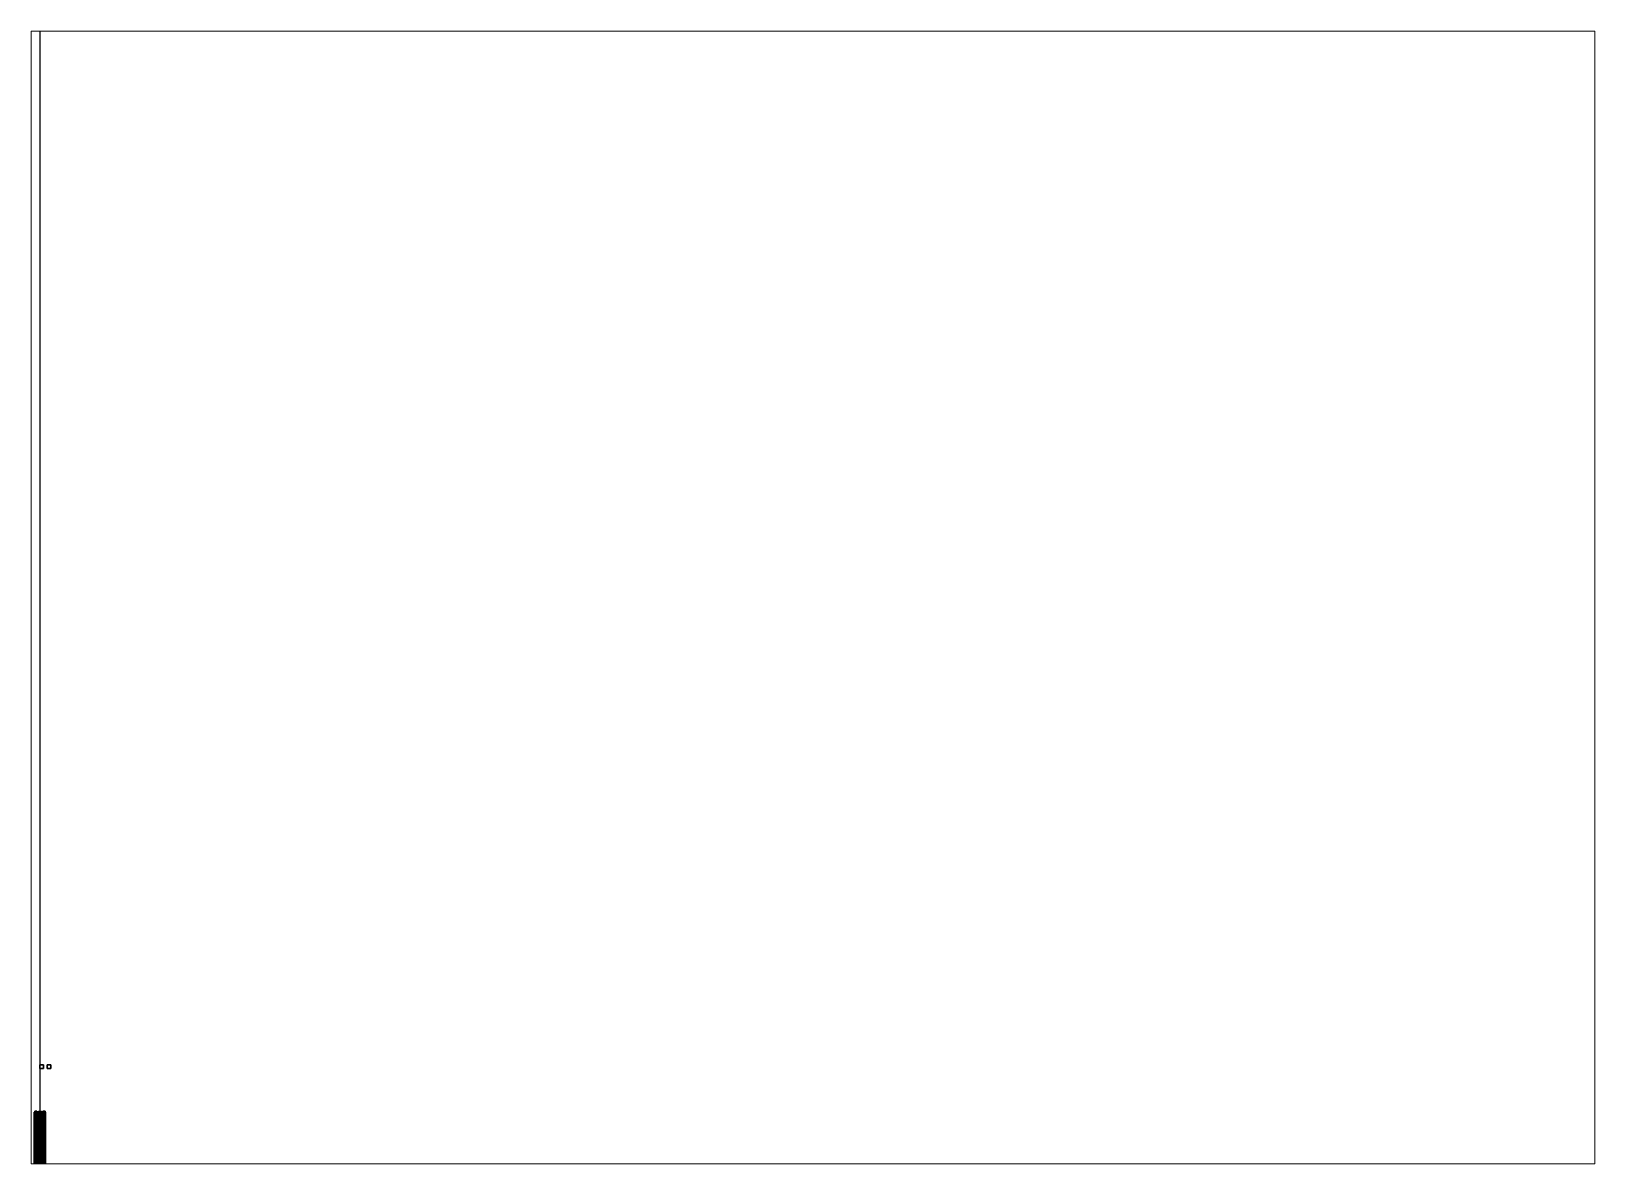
# Paper-space layout 'Layout1' of a CAD drawing. Header units: millimetres. Extents: x 28 to 251, y 20 to 181.
# The model-space entities are those that its viewports show. They can reach past a viewport. Long polylines and large blocks are cut down to what shows.
import ezdxf

# ---------------------------------------------------------------- set-up
doc = ezdxf.new("R2010")
doc.units = ezdxf.units.MM
doc.layers.add('drawing', color=9, linetype='Continuous')

msp = doc.modelspace()

# ---------------------------------------------------------------- linework, layer by layer
for points in [[(1, 21.56, 1), (1, 21.56), (0, 21.56), (0, 21.56, 1)], [(1, 21.56), (1, 20.56), (0, 20.56), (0, 21.56)], [(0, 21.56), (0, 20.56), (0, 20.56, 1), (0, 21.56, 1)], [(0, 21.56, 1), (0, 20.56, 1), (1, 20.56, 1), (1, 21.56, 1)], [(1, 20.56, 1), (1, 20.56), (1, 21.56), (1, 21.56, 1)], [(3, 21.56), (3, 20.56), (2, 20.56), (2, 21.56)], [(2, 21.56), (2, 20.56), (3, 20.56), (3, 21.56)], [(0, 20.56, 1), (0, 20.56), (1, 20.56), (1, 20.56, 1)], [(-1.47, 8.7, 4.24), (-1.47, 8.7, 4.2), (-1.56, 7.1, 4), (-1.56, 7.1, 4.03)], [(-1.46, 8.69, 4.24), (-1.47, 8.7, 4.24), (-1.56, 7.1, 4.03), (-1.54, 7.1, 4.03)], [(-1.45, 8.7, 4.2), (-1.5, 8.51, 3.41), (-1.54, 7.17, 3.41), (-1.54, 7.17, 4.01)], [(-1.53, 8.69, 3.32), (-1.53, 8.69, 1.81), (-1.54, 8.63, 1.81), (-1.54, 8.63, 3.29)], [(-1.54, 8.51, 3.41), (-1.53, 8.69, 3.32), (-1.54, 8.63, 3.29), (-1.54, 8.51, 3.41)], [(-1.5, 8.51, 3.41), (-1.53, 8.69, 3.32), (-1.54, 8.51, 3.41), (-1.5, 8.51, 3.41)], [(-1.54, 8.63, 3.29), (-1.54, 8.63, 1.81), (-1.54, 7.1, 1.81), (-1.54, 7.1, 3.29)], [(-1.54, 8.51, 3.41), (-1.54, 8.63, 3.29), (-1.54, 7.1, 3.29), (-1.54, 7.17, 3.41)], [(-1.5, 8.51, 3.41), (-1.54, 8.51, 3.41), (-1.54, 7.17, 3.41)], [(-1.53, 8.69, 1.81), (-1.53, 8.69, 3.32), (-1.51, 8.73, 3.31), (-1.51, 8.73, 1.81)], [(-1.53, 8.69, 3.32), (-1.5, 8.51, 3.41), (-1.5, 8.51, 3.41), (-1.51, 8.73, 3.31)], [(-1.48, 8.75, 3.3), (-1.48, 8.75, 1.81), (-1.51, 8.73, 1.81), (-1.51, 8.73, 3.31)], [(-1.5, 8.51, 3.41), (-1.48, 8.75, 3.3), (-1.51, 8.73, 3.31), (-1.5, 8.51, 3.41)], [(-0.12, 8.88, 4.2), (-0.12, 8.69, 3.41), (-1.5, 8.51, 3.41), (-1.45, 8.7, 4.2)], [(-1.5, 8.51, 3.41), (-0.12, 8.69, 3.41), (-1.03, 8.85, 3.29), (-1.5, 8.51, 3.41)], [(-1.48, 8.75, 3.3), (-1.5, 8.51, 3.41), (-1.03, 8.85, 3.29), (-1.48, 8.75, 3.3)], [(-1.48, 8.75, 1.81), (-1.48, 8.75, 3.3), (-1.03, 8.85, 3.29), (-1.03, 8.85, 1.81)], [(-1.41, 8.7, 4.28), (-1.47, 8.46, 4.21), (-1.48, 7.13, 4.21), (-1.41, 7.13, 4.28)], [(-1.08, 8.81, 4.24), (-1.08, 8.81, 4.2), (-1.47, 8.7, 4.2), (-1.47, 8.7, 4.24)], [(-1.08, 8.79, 4.24), (-1.08, 8.81, 4.24), (-1.47, 8.7, 4.24), (-1.46, 8.69, 4.24)], [(-1.41, 8.7, 4.28), (-1.46, 8.69, 4.24), (-1.47, 8.46, 4.21)], [(-1.08, 8.79, 4.24), (-1.08, 8.79, 4.24), (-1.46, 8.69, 4.24), (-1.41, 8.7, 4.28)], [(-1.08, 8.79, 4.24), (-1.08, 8.79, 4.24), (-1.41, 8.7, 4.28), (-1.37, 8.71, 4.32)], [(-1.37, 8.71, 4.32), (-1.41, 8.7, 4.28), (-1.41, 7.13, 4.28), (-1.37, 7.13, 4.32)], [(-1.4, 9.04, 1.81), (-1.4, 9.04, 2.15), (-0.83, 9.04, 2.15), (-0.83, 9.04, 1.81)], [(-1.4, 8.76, 1.81), (-1.4, 8.76, 2.15), (-1.4, 9.04, 2.15), (-1.4, 9.04, 1.81)], [(-1.4, 9.04, 2.15), (-1.4, 8.76, 2.15), (-0.83, 8.87, 2.15), (-0.83, 9.04, 2.15)], [(-0.83, 9.04, 1.81), (-0.83, 8.87, 1.81), (-1.4, 8.76, 1.81), (-1.4, 9.04, 1.81)], [(-1.08, 8.79, 4.24), (-1.08, 8.79, 4.24), (-1.37, 8.71, 4.32), (-1.2, 8.74, 4.42)], [(-1.2, 8.74, 4.42), (-1.37, 8.71, 4.32), (-1.37, 7.13, 4.32), (-1.2, 7.13, 4.42)], [(-1.08, 8.79, 4.24), (-1.08, 8.79, 4.24), (-1.2, 8.74, 4.42), (-0.95, 8.78, 4.51)], [(-0.95, 8.78, 4.51), (-1.2, 8.74, 4.42), (-1.2, 7.13, 4.42), (-0.95, 7.13, 4.51)], [(-0.7, 8.87, 4.24), (-0.7, 8.87, 4.2), (-1.08, 8.81, 4.2), (-1.08, 8.81, 4.24)], [(-0.7, 8.85, 4.24), (-0.7, 8.87, 4.24), (-1.08, 8.81, 4.24), (-1.08, 8.79, 4.24)], [(-0.7, 8.85, 4.24), (-0.7, 8.85, 4.24), (-1.08, 8.79, 4.24), (-0.95, 8.78, 4.51)], [(-0.41, 8.92, 3.29), (-0.41, 8.92, 1.81), (-1.03, 8.85, 1.81), (-1.03, 8.85, 3.29)], [(-1.03, 8.85, 3.29), (-0.12, 8.69, 3.41), (-0.41, 8.92, 3.29), (-1.03, 8.85, 3.29)], [(-0.7, 8.85, 4.24), (-0.7, 8.85, 4.24), (-0.95, 8.78, 4.51), (-0.55, 8.83, 4.59)], [(-0.55, 8.83, 4.59), (-0.95, 8.78, 4.51), (-0.95, 7.13, 4.51), (-0.55, 7.13, 4.59)], [(-0.83, 9.04, 2.15), (-0.83, 8.87, 2.15), (-0.83, 8.87, 1.81), (-0.83, 9.04, 1.81)], [(-0.16, 8.91, 4.24), (-0.16, 8.91, 4.2), (-0.7, 8.87, 4.2), (-0.7, 8.87, 4.24)], [(-0.16, 8.89, 4.24), (-0.16, 8.91, 4.24), (-0.7, 8.87, 4.24), (-0.7, 8.85, 4.24)], [(-0.16, 8.89, 4.24), (-0.16, 8.89, 4.24), (-0.7, 8.85, 4.24), (-0.55, 8.83, 4.59)], [(-0.16, 8.89, 4.24), (-0.16, 8.89, 4.24), (-0.55, 8.83, 4.59), (-0.16, 8.89, 4.63)], [(0.41, 8.92, 3.29), (0.41, 8.92, 1.81), (-0.41, 8.92, 1.81), (-0.41, 8.92, 3.29)], [(0.12, 8.69, 3.41), (0.41, 8.92, 3.29), (-0.41, 8.92, 3.29), (-0.12, 8.69, 3.41)], [(0.16, 8.91, 4.24), (0.16, 8.91, 4.2), (-0.16, 8.91, 4.2), (-0.16, 8.91, 4.24)], [(0.16, 8.89, 4.24), (0.16, 8.91, 4.24), (-0.16, 8.91, 4.24), (-0.16, 8.89, 4.24)], [(0.16, 8.89, 4.63), (0.16, 8.89, 4.24), (-0.16, 8.89, 4.24), (-0.16, 8.89, 4.63)], [(0.12, 8.88, 4.2), (0.12, 8.69, 3.41), (-0.12, 8.69, 3.41), (-0.12, 8.88, 4.2)], [(0.12, 8.69, 3.41), (1.03, 8.85, 3.29), (0.41, 8.92, 3.29), (0.12, 8.69, 3.41)], [(1.45, 8.7, 4.2), (1.5, 8.51, 3.41), (0.12, 8.69, 3.41), (0.12, 8.88, 4.2)], [(0.12, 8.69, 3.41), (1.5, 8.51, 3.41), (1.03, 8.85, 3.29), (0.12, 8.69, 3.41)], [(0.7, 8.87, 4.24), (0.7, 8.87, 4.2), (0.16, 8.91, 4.2), (0.16, 8.91, 4.24)], [(0.7, 8.85, 4.24), (0.7, 8.87, 4.24), (0.16, 8.91, 4.24), (0.16, 8.89, 4.24)], [(0.7, 8.85, 4.24), (0.16, 8.89, 4.24), (0.55, 8.83, 4.59), (0.7, 8.85, 4.24)], [(0.55, 8.83, 4.59), (0.16, 8.89, 4.24), (0.16, 8.89, 4.63), (0.55, 8.83, 4.59)], [(0.41, 8.92, 1.81), (0.41, 8.92, 3.29), (1.03, 8.85, 3.29), (1.03, 8.85, 1.81)], [(0.7, 8.85, 4.24), (0.55, 8.83, 4.59), (0.95, 8.78, 4.51), (0.7, 8.85, 4.24)], [(0.55, 7.13, 4.59), (0.95, 7.13, 4.51), (0.95, 8.78, 4.51), (0.55, 8.83, 4.59)], [(1.08, 8.81, 4.24), (1.08, 8.81, 4.2), (0.7, 8.87, 4.2), (0.7, 8.87, 4.24)], [(1.08, 8.79, 4.24), (1.08, 8.81, 4.24), (0.7, 8.87, 4.24), (0.7, 8.85, 4.24)], [(0.7, 8.85, 4.24), (0.95, 8.78, 4.51), (1.08, 8.79, 4.24), (0.7, 8.85, 4.24)], [(0.83, 9.04, 1.81), (0.83, 8.87, 1.81), (0.83, 8.87, 2.15), (0.83, 9.04, 2.15)], [(1.4, 9.04, 2.15), (1.4, 9.04, 1.81), (0.83, 9.04, 1.81), (0.83, 9.04, 2.15)], [(1.4, 9.04, 1.81), (1.4, 8.76, 1.81), (0.83, 8.87, 1.81), (0.83, 9.04, 1.81)], [(0.83, 9.04, 2.15), (0.83, 8.87, 2.15), (1.4, 8.76, 2.15), (1.4, 9.04, 2.15)], [(0.95, 8.78, 4.51), (1.2, 8.74, 4.42), (1.08, 8.79, 4.24), (0.95, 8.78, 4.51)], [(0.95, 7.13, 4.51), (1.2, 7.13, 4.42), (1.2, 8.74, 4.42), (0.95, 8.78, 4.51)], [(1.48, 8.75, 3.3), (1.48, 8.75, 1.81), (1.03, 8.85, 1.81), (1.03, 8.85, 3.29)], [(1.03, 8.85, 3.29), (1.5, 8.51, 3.41), (1.48, 8.75, 3.3), (1.03, 8.85, 3.29)], [(1.47, 8.7, 4.24), (1.47, 8.7, 4.2), (1.08, 8.81, 4.2), (1.08, 8.81, 4.24)], [(1.46, 8.69, 4.24), (1.47, 8.7, 4.24), (1.08, 8.81, 4.24), (1.08, 8.79, 4.24)], [(1.41, 8.7, 4.28), (1.46, 8.69, 4.24), (1.08, 8.79, 4.24), (1.41, 8.7, 4.28)], [(1.37, 8.71, 4.32), (1.41, 8.7, 4.28), (1.08, 8.79, 4.24), (1.37, 8.71, 4.32)], [(1.2, 8.74, 4.42), (1.37, 8.71, 4.32), (1.08, 8.79, 4.24), (1.2, 8.74, 4.42)], [(1.2, 7.13, 4.42), (1.37, 7.13, 4.32), (1.37, 8.71, 4.32), (1.2, 8.74, 4.42)], [(1.37, 7.13, 4.32), (1.41, 7.13, 4.28), (1.41, 8.7, 4.28), (1.37, 8.71, 4.32)], [(1.4, 8.76, 2.15), (1.4, 8.76, 1.81), (1.4, 9.04, 1.81), (1.4, 9.04, 2.15)], [(1.41, 7.13, 4.28), (1.48, 7.13, 4.21), (1.47, 8.46, 4.21), (1.41, 8.7, 4.28)], [(1.47, 8.46, 4.21), (1.47, 8.46, 4.21), (1.46, 8.69, 4.24), (1.41, 8.7, 4.28)], [(1.5, 8.51, 3.41), (1.45, 8.7, 4.2), (1.54, 7.17, 4.01), (1.54, 7.17, 3.41)], [(1.54, 7.1, 4.03), (1.56, 7.1, 4.03), (1.47, 8.7, 4.24), (1.46, 8.69, 4.24)], [(1.56, 7.1, 4.03), (1.56, 7.1, 4), (1.47, 8.7, 4.2), (1.47, 8.7, 4.24)], [(1.48, 8.75, 1.81), (1.48, 8.75, 3.3), (1.51, 8.73, 3.31), (1.51, 8.73, 1.81)], [(1.5, 8.51, 3.41), (1.51, 8.73, 3.31), (1.51, 8.73, 3.31), (1.48, 8.75, 3.3)], [(1.5, 8.51, 3.41), (1.53, 8.69, 3.32), (1.53, 8.69, 3.32), (1.51, 8.73, 3.31)], [(1.5, 8.51, 3.41), (1.54, 8.51, 3.41), (1.54, 8.51, 3.41), (1.53, 8.69, 3.32)], [(1.54, 8.51, 3.41), (1.5, 8.51, 3.41), (1.54, 7.17, 3.41)], [(1.53, 8.69, 3.32), (1.53, 8.69, 1.81), (1.51, 8.73, 1.81), (1.51, 8.73, 3.31)], [(1.53, 8.69, 1.81), (1.53, 8.69, 3.32), (1.54, 8.63, 3.29), (1.54, 8.63, 1.81)], [(1.53, 8.69, 3.32), (1.54, 8.51, 3.41), (1.54, 8.51, 3.41), (1.54, 8.63, 3.29)], [(1.54, 8.63, 1.81), (1.54, 8.63, 3.29), (1.54, 7.1, 3.29), (1.54, 7.1, 1.81)], [(1.54, 8.63, 3.29), (1.54, 8.51, 3.41), (1.54, 7.17, 3.41), (1.54, 7.1, 3.29)], [(-1.54, 7.1, 3.96), (-1.54, 7.1, 1.77), (-1.56, 7.08, 1.77), (-1.56, 7.08, 3.96)], [(-1.56, 7.08, 3.96), (-1.56, 7.08, 1.77), (-1.56, 7.05, 1.77), (-1.56, 7.05, 3.96)], [(-1.56, 7.05, 3.96), (-1.56, 7.05, 1.77), (-1.54, 7.03, 1.77), (-1.54, 7.03, 3.96)], [(-1.54, 4.87, 3.96), (-1.54, 4.87, 1.77), (-1.56, 4.85, 1.77), (-1.56, 4.85, 3.96)], [(-1.56, 4.85, 3.96), (-1.56, 4.85, 1.77), (-1.56, 4.82, 1.77), (-1.56, 4.82, 3.96)], [(-1.56, 4.82, 3.96), (-1.56, 4.82, 1.77), (-1.54, 4.8, 1.77), (-1.54, 4.8, 3.96)], [(-1.51, 7.78, 4.12), (-1.54, 7.18, 4.04), (-1.55, 7.13, 4.04), (-1.53, 7.13, 4.12)], [(-1.53, 6.98, 4.12), (-1.55, 6.98, 4.04), (-1.55, 5.13, 4.04), (-1.53, 5.13, 4.12)], [(-1.55, 6.98, 4.04), (-1.55, 6.98, 3.96), (-1.55, 5.13, 3.96), (-1.55, 5.13, 4.04)], [(-1.55, 5.13, 4.04), (-1.55, 5.13, 3.96), (-1.55, 4.96, 3.96), (-1.55, 4.96, 4.04)], [(-1.53, 5.13, 4.12), (-1.55, 5.13, 4.04), (-1.55, 4.96, 4.04), (-1.53, 4.96, 4.12)], [(-1.55, 4.82, 4.04), (-1.55, 4.82, 3.96), (-1.55, 2.5, 3.96), (-1.55, 2.5, 4.04)], [(-1.53, 4.82, 4.12), (-1.55, 4.82, 4.04), (-1.55, 2.5, 4.04), (-1.53, 2.5, 4.12)], [(-1.54, 7.17, 4.01), (-1.54, 7.17, 3.41), (-1.54, 7.1, 3.29), (-1.54, 7.1, 4)], [(-1.54, 7.03, 3.96), (-1.54, 7.03, 1.81), (-1.54, 4.87, 1.81), (-1.54, 4.87, 3.96)], [(-1.54, 4.8, 3.96), (-1.54, 4.8, 1.81), (-1.54, -3.17, 1.81), (-1.54, -3.17, 3.96)], [(-1.47, 8.46, 4.21), (-1.51, 7.78, 4.12), (-1.53, 7.13, 4.12), (-1.48, 7.13, 4.21)], [(-1.48, 6.98, 4.21), (-1.53, 6.98, 4.12), (-1.53, 5.13, 4.12), (-1.48, 5.13, 4.21)], [(-1.48, 5.13, 4.21), (-1.53, 5.13, 4.12), (-1.53, 4.96, 4.12), (-1.48, 4.96, 4.21)], [(-1.48, 4.82, 4.21), (-1.53, 4.82, 4.12), (-1.53, 2.5, 4.12), (-1.48, 2.5, 4.21)], [(-1.41, 6.98, 4.28), (-1.48, 6.98, 4.21), (-1.48, 5.13, 4.21), (-1.41, 5.13, 4.28)], [(-1.41, 5.13, 4.28), (-1.48, 5.13, 4.21), (-1.48, 4.96, 4.21), (-1.41, 4.96, 4.28)], [(-1.41, 4.82, 4.28), (-1.48, 4.82, 4.21), (-1.48, 2.5, 4.21), (-1.41, 2.5, 4.28)], [(-1.37, 6.98, 4.32), (-1.41, 6.98, 4.28), (-1.41, 5.13, 4.28), (-1.37, 5.13, 4.32)], [(-1.37, 5.13, 4.32), (-1.41, 5.13, 4.28), (-1.41, 4.96, 4.28), (-1.37, 4.96, 4.34)], [(-1.37, 4.82, 4.34), (-1.41, 4.82, 4.28), (-1.41, 2.5, 4.28), (-1.37, 2.5, 4.34)], [(-1.2, 6.98, 4.42), (-1.37, 6.98, 4.32), (-1.37, 5.13, 4.32), (-1.2, 5.13, 4.42)], [(-1.2, 5.13, 4.42), (-1.37, 5.13, 4.32), (-1.37, 4.96, 4.34), (-1.2, 4.96, 4.51)], [(-1.2, 4.82, 4.51), (-1.37, 4.82, 4.34), (-1.37, 2.5, 4.34), (-1.2, 2.5, 4.51)], [(-0.95, 6.98, 4.51), (-1.2, 6.98, 4.42), (-1.2, 5.13, 4.42), (-0.95, 5.13, 4.51)], [(-0.95, 5.13, 4.51), (-1.2, 5.13, 4.42), (-1.2, 4.96, 4.51), (-0.96, 4.96, 4.72)], [(-0.96, 4.82, 4.72), (-1.2, 4.82, 4.51), (-1.2, 2.5, 4.51), (-0.96, 2.5, 4.72)], [(-0.95, 5.13, 4.51), (-0.95, 5.13, 4.51), (-0.96, 4.96, 4.72), (-0.83, 4.96, 4.78)], [(-0.83, 4.82, 4.78), (-0.96, 4.82, 4.72), (-0.96, 2.5, 4.72), (-0.83, 2.5, 4.78)], [(-0.55, 6.98, 4.59), (-0.95, 6.98, 4.51), (-0.95, 5.13, 4.51), (-0.55, 5.13, 4.59)], [(-0.55, 5.13, 4.59), (-0.95, 5.13, 4.51), (-0.83, 4.96, 4.78), (-0.44, 4.96, 4.84)], [(-0.44, 4.82, 4.84), (-0.83, 4.82, 4.78), (-0.83, 2.5, 4.78), (-0.44, 2.5, 4.84)], [(-0.56, 4.66, 4.82), (-0.58, 4.64, 4.81), (-0.58, 4.64, 4.89), (-0.56, 4.66, 4.9)], [(-0.56, 4.66, 4.9), (-0.58, 4.64, 4.89), (-0.58, 4.61, 4.93), (-0.56, 4.62, 4.95)], [(-0.58, 4.64, 4.81), (-0.56, 4.62, 4.82), (-0.56, 4.62, 4.88), (-0.58, 4.64, 4.89)], [(-0.58, 4.64, 4.89), (-0.56, 4.62, 4.88), (-0.56, 4.6, 4.91), (-0.58, 4.61, 4.93)], [(-0.56, 4.62, 4.95), (-0.58, 4.61, 4.93), (-0.58, 2.7, 4.93), (-0.56, 2.69, 4.95)], [(-0.58, 4.61, 4.93), (-0.56, 4.6, 4.91), (-0.56, 2.71, 4.91), (-0.58, 2.7, 4.93)], [(-0.54, 4.64, 4.82), (-0.56, 4.66, 4.82), (-0.56, 4.66, 4.9), (-0.54, 4.64, 4.89)], [(-0.54, 4.64, 4.89), (-0.56, 4.66, 4.9), (-0.56, 4.62, 4.95), (-0.54, 4.61, 4.93)], [(-0.56, 4.62, 4.82), (-0.54, 4.64, 4.82), (-0.54, 4.64, 4.89), (-0.56, 4.62, 4.88)], [(-0.56, 4.62, 4.88), (-0.54, 4.64, 4.89), (-0.54, 4.61, 4.93), (-0.56, 4.6, 4.91)], [(-0.54, 4.61, 4.93), (-0.56, 4.62, 4.95), (-0.56, 2.69, 4.95), (-0.54, 2.7, 4.93)], [(-0.56, 4.6, 4.91), (-0.54, 4.61, 4.93), (-0.54, 2.7, 4.93), (-0.56, 2.71, 4.91)], [(-0.16, 6.98, 4.63), (-0.55, 6.98, 4.59), (-0.55, 5.13, 4.59), (-0.16, 5.13, 4.63)], [(-0.16, 5.13, 4.63), (-0.55, 5.13, 4.59), (-0.44, 4.96, 4.84), (-0.16, 4.96, 4.86)], [(-0.48, 4.35, 4.84), (-0.48, 3.37, 4.84), (-0.48, 3.37, 4.91), (-0.48, 4.35, 4.91)], [(0.49, 4.35, 4.91), (0.49, 4.35, 4.84), (-0.48, 4.35, 4.84), (-0.48, 4.35, 4.91)], [(-0.48, 4.35, 4.91), (-0.48, 3.37, 4.91), (0.49, 3.37, 4.91), (0.49, 4.35, 4.91)], [(-0.16, 4.82, 4.86), (-0.44, 4.82, 4.84), (-0.44, 2.5, 4.84), (-0.16, 2.5, 4.86)], [(-0.42, 6.89, 4.59), (-0.42, 6.29, 4.59), (-0.42, 6.29, 4.66), (-0.42, 6.89, 4.66)], [(0.42, 6.89, 4.66), (0.42, 6.89, 4.59), (-0.42, 6.89, 4.59), (-0.42, 6.89, 4.66)], [(-0.42, 6.89, 4.66), (-0.42, 6.29, 4.66), (0.42, 6.29, 4.66), (0.42, 6.89, 4.66)], [(-0.42, 6.29, 4.66), (-0.42, 6.29, 4.59), (0.42, 6.29, 4.59), (0.42, 6.29, 4.66)], [(-0.16, 5.13, 4.63), (0.16, 5.13, 4.63), (0.16, 6.98, 4.63), (-0.16, 6.98, 4.63)], [(0.16, 5.13, 4.63), (-0.16, 5.13, 4.63), (-0.16, 4.96, 4.86), (0.16, 4.96, 4.86)], [(0.16, 4.82, 4.86), (-0.16, 4.82, 4.86), (-0.16, 2.5, 4.86), (0.16, 2.5, 4.86)], [(0.16, 5.13, 4.63), (0.55, 5.13, 4.59), (0.55, 6.98, 4.59), (0.16, 6.98, 4.63)], [(0.16, 4.96, 4.86), (0.44, 4.96, 4.84), (0.55, 5.13, 4.59), (0.16, 5.13, 4.63)], [(0.16, 2.5, 4.86), (0.44, 2.5, 4.84), (0.44, 4.82, 4.84), (0.16, 4.82, 4.86)], [(0.42, 6.29, 4.66), (0.42, 6.29, 4.59), (0.42, 6.89, 4.59), (0.42, 6.89, 4.66)], [(0.44, 4.96, 4.84), (0.83, 4.96, 4.78), (0.95, 5.13, 4.51), (0.55, 5.13, 4.59)], [(0.44, 2.5, 4.84), (0.83, 2.5, 4.78), (0.83, 4.82, 4.78), (0.44, 4.82, 4.84)], [(0.49, 3.37, 4.91), (0.49, 3.37, 4.84), (0.49, 4.35, 4.84), (0.49, 4.35, 4.91)], [(0.56, 4.66, 4.9), (0.54, 4.64, 4.89), (0.54, 4.61, 4.93), (0.56, 4.62, 4.95)], [(0.56, 4.66, 4.82), (0.54, 4.64, 4.82), (0.54, 4.64, 4.89), (0.56, 4.66, 4.9)], [(0.54, 4.64, 4.89), (0.56, 4.62, 4.88), (0.56, 4.6, 4.91), (0.54, 4.61, 4.93)], [(0.54, 4.64, 4.82), (0.56, 4.62, 4.82), (0.56, 4.62, 4.88), (0.54, 4.64, 4.89)], [(0.54, 2.7, 4.93), (0.56, 2.69, 4.95), (0.56, 4.62, 4.95), (0.54, 4.61, 4.93)], [(0.56, 2.71, 4.91), (0.54, 2.7, 4.93), (0.54, 4.61, 4.93), (0.56, 4.6, 4.91)], [(0.55, 5.13, 4.59), (0.95, 5.13, 4.51), (0.95, 6.98, 4.51), (0.55, 6.98, 4.59)], [(0.58, 4.64, 4.89), (0.56, 4.66, 4.9), (0.56, 4.62, 4.95), (0.58, 4.61, 4.93)], [(0.58, 4.64, 4.81), (0.56, 4.66, 4.82), (0.56, 4.66, 4.9), (0.58, 4.64, 4.89)], [(0.56, 4.62, 4.88), (0.58, 4.64, 4.89), (0.58, 4.61, 4.93), (0.56, 4.6, 4.91)], [(0.56, 4.62, 4.82), (0.58, 4.64, 4.81), (0.58, 4.64, 4.89), (0.56, 4.62, 4.88)], [(0.56, 2.69, 4.95), (0.58, 2.7, 4.93), (0.58, 4.61, 4.93), (0.56, 4.62, 4.95)], [(0.58, 2.7, 4.93), (0.56, 2.71, 4.91), (0.56, 4.6, 4.91), (0.58, 4.61, 4.93)], [(0.83, 4.96, 4.78), (0.96, 4.96, 4.72), (0.95, 5.13, 4.51)], [(0.83, 2.5, 4.78), (0.96, 2.5, 4.72), (0.96, 4.82, 4.72), (0.83, 4.82, 4.78)], [(0.95, 5.13, 4.51), (1.2, 5.13, 4.42), (1.2, 6.98, 4.42), (0.95, 6.98, 4.51)], [(0.96, 4.96, 4.72), (1.2, 4.96, 4.51), (1.2, 5.13, 4.42), (0.95, 5.13, 4.51)], [(0.96, 2.5, 4.72), (1.2, 2.5, 4.51), (1.2, 4.82, 4.51), (0.96, 4.82, 4.72)], [(1.2, 5.13, 4.42), (1.37, 5.13, 4.32), (1.37, 6.98, 4.32), (1.2, 6.98, 4.42)], [(1.2, 4.96, 4.51), (1.37, 4.96, 4.34), (1.37, 5.13, 4.32), (1.2, 5.13, 4.42)], [(1.2, 2.5, 4.51), (1.37, 2.5, 4.34), (1.37, 4.82, 4.34), (1.2, 4.82, 4.51)], [(1.37, 5.13, 4.32), (1.41, 5.13, 4.28), (1.41, 6.98, 4.28), (1.37, 6.98, 4.32)], [(1.37, 4.96, 4.34), (1.41, 4.96, 4.28), (1.41, 5.13, 4.28), (1.37, 5.13, 4.32)], [(1.37, 2.5, 4.34), (1.41, 2.5, 4.28), (1.41, 4.82, 4.28), (1.37, 4.82, 4.34)], [(1.41, 5.13, 4.28), (1.48, 5.13, 4.21), (1.48, 6.98, 4.21), (1.41, 6.98, 4.28)], [(1.41, 4.96, 4.28), (1.48, 4.96, 4.21), (1.48, 5.13, 4.21), (1.41, 5.13, 4.28)], [(1.41, 2.5, 4.28), (1.48, 2.5, 4.21), (1.48, 4.82, 4.21), (1.41, 4.82, 4.28)], [(1.48, 7.13, 4.21), (1.53, 7.13, 4.12), (1.51, 7.78, 4.12), (1.47, 8.46, 4.21)], [(1.48, 5.13, 4.21), (1.53, 5.13, 4.12), (1.53, 6.98, 4.12), (1.48, 6.98, 4.21)], [(1.48, 4.96, 4.21), (1.53, 4.96, 4.12), (1.53, 5.13, 4.12), (1.48, 5.13, 4.21)], [(1.48, 2.5, 4.21), (1.53, 2.5, 4.12), (1.53, 4.82, 4.12), (1.48, 4.82, 4.21)], [(1.53, 7.13, 4.12), (1.55, 7.13, 4.04), (1.54, 7.18, 4.04), (1.51, 7.78, 4.12)], [(1.53, 5.13, 4.12), (1.55, 5.13, 4.04), (1.55, 6.98, 4.04), (1.53, 6.98, 4.12)], [(1.53, 4.96, 4.12), (1.55, 4.96, 4.04), (1.55, 5.13, 4.04), (1.53, 5.13, 4.12)], [(1.53, 2.5, 4.12), (1.55, 2.5, 4.04), (1.55, 4.82, 4.04), (1.53, 4.82, 4.12)], [(1.54, 7.17, 3.41), (1.54, 7.17, 4.01), (1.54, 7.1, 4), (1.54, 7.1, 3.29)], [(1.54, 7.1, 1.77), (1.54, 7.1, 3.96), (1.56, 7.08, 3.96), (1.56, 7.08, 1.77)], [(1.56, 7.05, 1.77), (1.56, 7.05, 3.96), (1.54, 7.03, 3.96), (1.54, 7.03, 1.77)], [(1.54, 7.03, 1.81), (1.54, 7.03, 3.96), (1.54, 4.87, 3.96), (1.54, 4.87, 1.81)], [(1.54, 4.87, 1.77), (1.54, 4.87, 3.96), (1.56, 4.85, 3.96), (1.56, 4.85, 1.77)], [(1.56, 4.82, 1.77), (1.56, 4.82, 3.96), (1.54, 4.8, 3.96), (1.54, 4.8, 1.77)], [(1.54, 4.8, 1.81), (1.54, 4.8, 3.96), (1.54, -3.17, 3.96), (1.54, -3.17, 1.81)], [(1.55, 5.13, 4.04), (1.55, 5.13, 3.96), (1.55, 6.98, 3.96), (1.55, 6.98, 4.04)], [(1.55, 4.96, 4.04), (1.55, 4.96, 3.96), (1.55, 5.13, 3.96), (1.55, 5.13, 4.04)], [(1.55, 2.5, 4.04), (1.55, 2.5, 3.96), (1.55, 4.82, 3.96), (1.55, 4.82, 4.04)], [(1.56, 7.08, 1.77), (1.56, 7.08, 3.96), (1.56, 7.05, 3.96), (1.56, 7.05, 1.77)], [(1.56, 4.85, 1.77), (1.56, 4.85, 3.96), (1.56, 4.82, 3.96), (1.56, 4.82, 1.77)], [(-1.55, 2.36, 4.04), (-1.55, 2.36, 3.96), (-1.55, 0.13, 3.96), (-1.55, 0.13, 4.04)], [(-1.53, 2.36, 4.12), (-1.55, 2.36, 4.04), (-1.55, 0.13, 4.04), (-1.53, 0.13, 4.12)], [(-1.48, 2.36, 4.21), (-1.53, 2.36, 4.12), (-1.53, 0.13, 4.12), (-1.48, 0.13, 4.21)], [(-1.41, 2.36, 4.28), (-1.48, 2.36, 4.21), (-1.48, 0.13, 4.21), (-1.41, 0.13, 4.28)], [(-1.37, 2.36, 4.34), (-1.41, 2.36, 4.28), (-1.41, 0.13, 4.28), (-1.37, 0.13, 4.34)], [(-1.2, 2.36, 4.51), (-1.37, 2.36, 4.34), (-1.37, 0.13, 4.34), (-1.2, 0.13, 4.51)], [(-0.96, 2.36, 4.72), (-1.2, 2.36, 4.51), (-1.2, 0.13, 4.51), (-0.96, 0.13, 4.72)], [(-0.83, 2.36, 4.78), (-0.96, 2.36, 4.72), (-0.96, 0.13, 4.72), (-0.83, 0.13, 4.78)], [(-0.44, 2.36, 4.84), (-0.83, 2.36, 4.78), (-0.83, 0.13, 4.78), (-0.44, 0.13, 4.84)], [(-0.56, 2.69, 4.88), (-0.58, 2.67, 4.89), (-0.58, 2.7, 4.93), (-0.56, 2.71, 4.91)], [(-0.58, 2.67, 4.89), (-0.56, 2.65, 4.9), (-0.56, 2.69, 4.95), (-0.58, 2.7, 4.93)], [(-0.56, 2.69, 4.82), (-0.58, 2.67, 4.81), (-0.58, 2.67, 4.89), (-0.56, 2.69, 4.88)], [(-0.58, 2.67, 4.81), (-0.56, 2.65, 4.82), (-0.56, 2.65, 4.9), (-0.58, 2.67, 4.89)], [(-0.56, 2.25, 4.9), (-0.58, 2.23, 4.89), (-0.58, 2.2, 4.93), (-0.56, 2.21, 4.95)], [(-0.56, 2.25, 4.82), (-0.58, 2.23, 4.81), (-0.58, 2.23, 4.89), (-0.56, 2.25, 4.9)], [(-0.58, 2.23, 4.89), (-0.56, 2.21, 4.88), (-0.56, 2.19, 4.91), (-0.58, 2.2, 4.93)], [(-0.58, 2.23, 4.81), (-0.56, 2.21, 4.82), (-0.56, 2.21, 4.88), (-0.58, 2.23, 4.89)], [(-0.56, 2.21, 4.95), (-0.58, 2.2, 4.93), (-0.58, 0.24, 4.93), (-0.56, 0.23, 4.95)], [(-0.58, 2.2, 4.93), (-0.56, 2.19, 4.91), (-0.56, 0.25, 4.91), (-0.58, 0.24, 4.93)], [(-0.56, 0.23, 4.88), (-0.58, 0.21, 4.89), (-0.58, 0.24, 4.93), (-0.56, 0.25, 4.91)], [(-0.58, 0.21, 4.89), (-0.56, 0.19, 4.9), (-0.56, 0.23, 4.95), (-0.58, 0.24, 4.93)], [(-0.56, 0.23, 4.82), (-0.58, 0.21, 4.81), (-0.58, 0.21, 4.89), (-0.56, 0.23, 4.88)], [(-0.58, 0.21, 4.81), (-0.56, 0.19, 4.82), (-0.56, 0.19, 4.9), (-0.58, 0.21, 4.89)], [(-0.54, 2.67, 4.89), (-0.56, 2.69, 4.88), (-0.56, 2.71, 4.91), (-0.54, 2.7, 4.93)], [(-0.56, 2.65, 4.9), (-0.54, 2.67, 4.89), (-0.54, 2.7, 4.93), (-0.56, 2.69, 4.95)], [(-0.54, 2.67, 4.82), (-0.56, 2.69, 4.82), (-0.56, 2.69, 4.88), (-0.54, 2.67, 4.89)], [(-0.56, 2.65, 4.82), (-0.54, 2.67, 4.82), (-0.54, 2.67, 4.89), (-0.56, 2.65, 4.9)], [(-0.54, 2.23, 4.89), (-0.56, 2.25, 4.9), (-0.56, 2.21, 4.95), (-0.54, 2.2, 4.93)], [(-0.54, 2.23, 4.82), (-0.56, 2.25, 4.82), (-0.56, 2.25, 4.9), (-0.54, 2.23, 4.89)], [(-0.56, 2.21, 4.88), (-0.54, 2.23, 4.89), (-0.54, 2.2, 4.93), (-0.56, 2.19, 4.91)], [(-0.56, 2.21, 4.82), (-0.54, 2.23, 4.82), (-0.54, 2.23, 4.89), (-0.56, 2.21, 4.88)], [(-0.54, 2.2, 4.93), (-0.56, 2.21, 4.95), (-0.56, 0.23, 4.95), (-0.54, 0.24, 4.93)], [(-0.56, 2.19, 4.91), (-0.54, 2.2, 4.93), (-0.54, 0.24, 4.93), (-0.56, 0.25, 4.91)], [(-0.54, 0.21, 4.89), (-0.56, 0.23, 4.88), (-0.56, 0.25, 4.91), (-0.54, 0.24, 4.93)], [(-0.56, 0.19, 4.9), (-0.54, 0.21, 4.89), (-0.54, 0.24, 4.93), (-0.56, 0.23, 4.95)], [(-0.54, 0.21, 4.82), (-0.56, 0.23, 4.82), (-0.56, 0.23, 4.88), (-0.54, 0.21, 4.89)], [(-0.56, 0.19, 4.82), (-0.54, 0.21, 4.82), (-0.54, 0.21, 4.89), (-0.56, 0.19, 4.9)], [(-0.43, 1.93, 5.01), (-0.5, 1.68, 5.01), (-0.47, 1.68, 5.08), (-0.41, 1.92, 5.08)], [(-0.43, 1.93, 4.95), (-0.5, 1.68, 4.95), (-0.5, 1.68, 5.01), (-0.43, 1.93, 5.01)], [(-0.5, 1.68, 5.01), (-0.43, 1.43, 5.01), (-0.41, 1.45, 5.08), (-0.47, 1.68, 5.08)], [(-0.5, 1.68, 4.95), (-0.43, 1.43, 4.95), (-0.43, 1.43, 5.01), (-0.5, 1.68, 5.01)], [(-0.48, 3.37, 4.91), (-0.48, 3.37, 4.84), (0.49, 3.37, 4.84), (0.49, 3.37, 4.91)], [(-0.48, 2.17, 4.91), (-0.48, 1.19, 4.91), (0.49, 1.19, 4.91), (0.49, 2.17, 4.91)], [(-0.48, 2.17, 4.84), (-0.48, 1.19, 4.84), (-0.48, 1.19, 4.91), (-0.48, 2.17, 4.91)], [(0.49, 2.17, 4.91), (0.49, 2.17, 4.84), (-0.48, 2.17, 4.84), (-0.48, 2.17, 4.91)], [(-0.48, 1.19, 4.91), (-0.48, 1.19, 4.84), (0.49, 1.19, 4.84), (0.49, 1.19, 4.91)], [(-0.41, 1.92, 5.08), (-0.47, 1.68, 5.08), (-0.4, 1.68, 5.12), (-0.35, 1.88, 5.12)], [(-0.47, 1.68, 5.08), (-0.41, 1.45, 5.08), (-0.35, 1.48, 5.12), (-0.4, 1.68, 5.12)], [(-0.16, 2.36, 4.86), (-0.44, 2.36, 4.84), (-0.44, 0.13, 4.84), (-0.16, 0.13, 4.86)], [(-0.25, 2.11, 5.01), (-0.43, 1.93, 5.01), (-0.41, 1.92, 5.08), (-0.24, 2.09, 5.08)], [(-0.25, 2.11, 4.95), (-0.43, 1.93, 4.95), (-0.43, 1.93, 5.01), (-0.25, 2.11, 5.01)], [(-0.43, 1.43, 5.01), (-0.25, 1.25, 5.01), (-0.24, 1.27, 5.08), (-0.41, 1.45, 5.08)], [(-0.43, 1.43, 4.95), (-0.25, 1.25, 4.95), (-0.25, 1.25, 5.01), (-0.43, 1.43, 5.01)], [(-0.24, 2.09, 5.08), (-0.41, 1.92, 5.08), (-0.35, 1.88, 5.12), (-0.2, 2.03, 5.12)], [(-0.41, 1.45, 5.08), (-0.24, 1.27, 5.08), (-0.2, 1.33, 5.12), (-0.35, 1.48, 5.12)], [(-0.35, 1.88, 5.12), (-0.4, 1.68, 5.12), (-0.34, 1.68, 5.12), (-0.29, 1.85, 5.12)], [(-0.4, 1.68, 5.12), (-0.35, 1.48, 5.12), (-0.29, 1.51, 5.12), (-0.34, 1.68, 5.12)], [(-0.2, 2.03, 5.12), (-0.35, 1.88, 5.12), (-0.29, 1.85, 5.12), (-0.17, 1.97, 5.12)], [(-0.35, 1.48, 5.12), (-0.2, 1.33, 5.12), (-0.17, 1.39, 5.12), (-0.29, 1.51, 5.12)], [(0.17, 1.97, 5.15), (-0.29, 1.85, 5.15), (-0.34, 1.68, 5.15), (0.29, 1.85, 5.15)], [(-0.29, 1.85, 5.12), (-0.34, 1.68, 5.12), (-0.34, 1.68, 5.15), (-0.29, 1.85, 5.15)], [(0.29, 1.85, 5.15), (-0.34, 1.68, 5.15), (-0.29, 1.51, 5.15), (0.34, 1.68, 5.15)], [(-0.34, 1.68, 5.12), (-0.29, 1.51, 5.12), (-0.29, 1.51, 5.15), (-0.34, 1.68, 5.15)], [(0, 2.02, 5.15), (-0.17, 1.97, 5.15), (-0.29, 1.85, 5.15), (0.17, 1.97, 5.15)], [(-0.17, 1.97, 5.12), (-0.29, 1.85, 5.12), (-0.29, 1.85, 5.15), (-0.17, 1.97, 5.15)], [(0.34, 1.68, 5.15), (-0.29, 1.51, 5.15), (-0.17, 1.39, 5.15), (0.29, 1.51, 5.15)], [(-0.29, 1.51, 5.12), (-0.17, 1.39, 5.12), (-0.17, 1.39, 5.15), (-0.29, 1.51, 5.15)], [(0, 2.18, 5.01), (-0.25, 2.11, 5.01), (-0.24, 2.09, 5.08), (0, 2.15, 5.08)], [(0, 2.18, 4.95), (-0.25, 2.11, 4.95), (-0.25, 2.11, 5.01), (0, 2.18, 5.01)], [(-0.25, 1.25, 5.01), (0, 1.18, 5.01), (0, 1.21, 5.08), (-0.24, 1.27, 5.08)], [(-0.25, 1.25, 4.95), (0, 1.18, 4.95), (0, 1.18, 5.01), (-0.25, 1.25, 5.01)], [(-0.24, 1.27, 5.08), (0, 1.21, 5.08), (0, 1.28, 5.12), (-0.2, 1.33, 5.12)], [(0, 2.15, 5.08), (-0.24, 2.09, 5.08), (-0.2, 2.03, 5.12), (0, 2.08, 5.12)], [(0, 2.08, 5.12), (-0.2, 2.03, 5.12), (-0.17, 1.97, 5.12), (0, 2.02, 5.12)], [(-0.2, 1.33, 5.12), (0, 1.28, 5.12), (0, 1.34, 5.12), (-0.17, 1.39, 5.12)], [(0, 2.02, 5.12), (-0.17, 1.97, 5.12), (-0.17, 1.97, 5.15), (0, 2.02, 5.15)], [(0.29, 1.51, 5.15), (-0.17, 1.39, 5.15), (0, 1.34, 5.15), (0.17, 1.39, 5.15)], [(-0.17, 1.39, 5.12), (0, 1.34, 5.12), (0, 1.34, 5.15), (-0.17, 1.39, 5.15)], [(0.16, 2.36, 4.86), (-0.16, 2.36, 4.86), (-0.16, 0.13, 4.86), (0.16, 0.13, 4.86)], [(0.25, 2.11, 5.01), (0, 2.18, 5.01), (0, 2.15, 5.08), (0.23, 2.09, 5.08)], [(0.25, 2.11, 4.95), (0, 2.18, 4.95), (0, 2.18, 5.01), (0.25, 2.11, 5.01)], [(0.23, 2.09, 5.08), (0, 2.15, 5.08), (0, 2.08, 5.12), (0.2, 2.03, 5.12)], [(0.2, 2.03, 5.12), (0, 2.08, 5.12), (0, 2.02, 5.12), (0.17, 1.97, 5.12)], [(0.17, 1.97, 5.12), (0, 2.02, 5.12), (0, 2.02, 5.15), (0.17, 1.97, 5.15)], [(0, 1.34, 5.12), (0.17, 1.39, 5.12), (0.17, 1.39, 5.15), (0, 1.34, 5.15)], [(0, 1.28, 5.12), (0.2, 1.33, 5.12), (0.17, 1.39, 5.12), (0, 1.34, 5.12)], [(0, 1.21, 5.08), (0.23, 1.27, 5.08), (0.2, 1.33, 5.12), (0, 1.28, 5.12)], [(0, 1.18, 5.01), (0.25, 1.25, 5.01), (0.23, 1.27, 5.08), (0, 1.21, 5.08)], [(0, 1.18, 4.95), (0.25, 1.25, 4.95), (0.25, 1.25, 5.01), (0, 1.18, 5.01)], [(0.16, 0.13, 4.86), (0.44, 0.13, 4.84), (0.44, 2.36, 4.84), (0.16, 2.36, 4.86)], [(0.35, 1.88, 5.12), (0.2, 2.03, 5.12), (0.17, 1.97, 5.12), (0.29, 1.85, 5.12)], [(0.29, 1.85, 5.12), (0.17, 1.97, 5.12), (0.17, 1.97, 5.15), (0.29, 1.85, 5.15)], [(0.17, 1.39, 5.12), (0.29, 1.51, 5.12), (0.29, 1.51, 5.15), (0.17, 1.39, 5.15)], [(0.2, 1.33, 5.12), (0.35, 1.48, 5.12), (0.29, 1.51, 5.12), (0.17, 1.39, 5.12)], [(0.41, 1.92, 5.08), (0.23, 2.09, 5.08), (0.2, 2.03, 5.12), (0.35, 1.88, 5.12)], [(0.23, 1.27, 5.08), (0.41, 1.45, 5.08), (0.35, 1.48, 5.12), (0.2, 1.33, 5.12)], [(0.43, 1.93, 5.01), (0.25, 2.11, 5.01), (0.23, 2.09, 5.08), (0.41, 1.92, 5.08)], [(0.25, 1.25, 5.01), (0.43, 1.43, 5.01), (0.41, 1.45, 5.08), (0.23, 1.27, 5.08)], [(0.43, 1.93, 4.95), (0.25, 2.11, 4.95), (0.25, 2.11, 5.01), (0.43, 1.93, 5.01)], [(0.25, 1.25, 4.95), (0.43, 1.43, 4.95), (0.43, 1.43, 5.01), (0.25, 1.25, 5.01)], [(0.4, 1.68, 5.12), (0.35, 1.88, 5.12), (0.29, 1.85, 5.12), (0.34, 1.68, 5.12)], [(0.34, 1.68, 5.12), (0.29, 1.85, 5.12), (0.29, 1.85, 5.15), (0.34, 1.68, 5.15)], [(0.29, 1.51, 5.12), (0.34, 1.68, 5.12), (0.34, 1.68, 5.15), (0.29, 1.51, 5.15)], [(0.35, 1.48, 5.12), (0.4, 1.68, 5.12), (0.34, 1.68, 5.12), (0.29, 1.51, 5.12)], [(0.47, 1.68, 5.08), (0.41, 1.92, 5.08), (0.35, 1.88, 5.12), (0.4, 1.68, 5.12)], [(0.41, 1.45, 5.08), (0.47, 1.68, 5.08), (0.4, 1.68, 5.12), (0.35, 1.48, 5.12)], [(0.5, 1.68, 5.01), (0.43, 1.93, 5.01), (0.41, 1.92, 5.08), (0.47, 1.68, 5.08)], [(0.43, 1.43, 5.01), (0.5, 1.68, 5.01), (0.47, 1.68, 5.08), (0.41, 1.45, 5.08)], [(0.5, 1.68, 4.95), (0.43, 1.93, 4.95), (0.43, 1.93, 5.01), (0.5, 1.68, 5.01)], [(0.43, 1.43, 4.95), (0.5, 1.68, 4.95), (0.5, 1.68, 5.01), (0.43, 1.43, 5.01)], [(0.44, 0.13, 4.84), (0.83, 0.13, 4.78), (0.83, 2.36, 4.78), (0.44, 2.36, 4.84)], [(0.49, 1.19, 4.91), (0.49, 1.19, 4.84), (0.49, 2.17, 4.84), (0.49, 2.17, 4.91)], [(0.56, 2.69, 4.88), (0.54, 2.67, 4.89), (0.54, 2.7, 4.93), (0.56, 2.71, 4.91)], [(0.54, 2.67, 4.89), (0.56, 2.65, 4.9), (0.56, 2.69, 4.95), (0.54, 2.7, 4.93)], [(0.56, 2.69, 4.82), (0.54, 2.67, 4.82), (0.54, 2.67, 4.89), (0.56, 2.69, 4.88)], [(0.54, 2.67, 4.82), (0.56, 2.65, 4.82), (0.56, 2.65, 4.9), (0.54, 2.67, 4.89)], [(0.56, 2.25, 4.9), (0.54, 2.23, 4.89), (0.54, 2.2, 4.93), (0.56, 2.21, 4.95)], [(0.56, 2.25, 4.82), (0.54, 2.23, 4.82), (0.54, 2.23, 4.89), (0.56, 2.25, 4.9)], [(0.54, 2.23, 4.89), (0.56, 2.21, 4.88), (0.56, 2.19, 4.91), (0.54, 2.2, 4.93)], [(0.54, 2.23, 4.82), (0.56, 2.21, 4.82), (0.56, 2.21, 4.88), (0.54, 2.23, 4.89)], [(0.54, 0.24, 4.93), (0.56, 0.23, 4.95), (0.56, 2.21, 4.95), (0.54, 2.2, 4.93)], [(0.56, 0.25, 4.91), (0.54, 0.24, 4.93), (0.54, 2.2, 4.93), (0.56, 2.19, 4.91)], [(0.56, 0.23, 4.88), (0.54, 0.21, 4.89), (0.54, 0.24, 4.93), (0.56, 0.25, 4.91)], [(0.54, 0.21, 4.89), (0.56, 0.19, 4.9), (0.56, 0.23, 4.95), (0.54, 0.24, 4.93)], [(0.56, 0.23, 4.82), (0.54, 0.21, 4.82), (0.54, 0.21, 4.89), (0.56, 0.23, 4.88)], [(0.54, 0.21, 4.82), (0.56, 0.19, 4.82), (0.56, 0.19, 4.9), (0.54, 0.21, 4.89)], [(0.58, 2.67, 4.89), (0.56, 2.69, 4.88), (0.56, 2.71, 4.91), (0.58, 2.7, 4.93)], [(0.56, 2.65, 4.9), (0.58, 2.67, 4.89), (0.58, 2.7, 4.93), (0.56, 2.69, 4.95)], [(0.58, 2.67, 4.81), (0.56, 2.69, 4.82), (0.56, 2.69, 4.88), (0.58, 2.67, 4.89)], [(0.56, 2.65, 4.82), (0.58, 2.67, 4.81), (0.58, 2.67, 4.89), (0.56, 2.65, 4.9)], [(0.58, 2.23, 4.89), (0.56, 2.25, 4.9), (0.56, 2.21, 4.95), (0.58, 2.2, 4.93)], [(0.58, 2.23, 4.81), (0.56, 2.25, 4.82), (0.56, 2.25, 4.9), (0.58, 2.23, 4.89)], [(0.56, 2.21, 4.88), (0.58, 2.23, 4.89), (0.58, 2.2, 4.93), (0.56, 2.19, 4.91)], [(0.56, 2.21, 4.82), (0.58, 2.23, 4.81), (0.58, 2.23, 4.89), (0.56, 2.21, 4.88)], [(0.56, 0.23, 4.95), (0.58, 0.24, 4.93), (0.58, 2.2, 4.93), (0.56, 2.21, 4.95)], [(0.58, 0.24, 4.93), (0.56, 0.25, 4.91), (0.56, 2.19, 4.91), (0.58, 2.2, 4.93)], [(0.58, 0.21, 4.89), (0.56, 0.23, 4.88), (0.56, 0.25, 4.91), (0.58, 0.24, 4.93)], [(0.56, 0.19, 4.9), (0.58, 0.21, 4.89), (0.58, 0.24, 4.93), (0.56, 0.23, 4.95)], [(0.58, 0.21, 4.81), (0.56, 0.23, 4.82), (0.56, 0.23, 4.88), (0.58, 0.21, 4.89)], [(0.56, 0.19, 4.82), (0.58, 0.21, 4.81), (0.58, 0.21, 4.89), (0.56, 0.19, 4.9)], [(0.83, 0.13, 4.78), (0.96, 0.13, 4.72), (0.96, 2.36, 4.72), (0.83, 2.36, 4.78)], [(0.96, 0.13, 4.72), (1.2, 0.13, 4.51), (1.2, 2.36, 4.51), (0.96, 2.36, 4.72)], [(1.2, 0.13, 4.51), (1.37, 0.13, 4.34), (1.37, 2.36, 4.34), (1.2, 2.36, 4.51)], [(1.37, 0.13, 4.34), (1.41, 0.13, 4.28), (1.41, 2.36, 4.28), (1.37, 2.36, 4.34)], [(1.41, 0.13, 4.28), (1.48, 0.13, 4.21), (1.48, 2.36, 4.21), (1.41, 2.36, 4.28)], [(1.48, 0.13, 4.21), (1.53, 0.13, 4.12), (1.53, 2.36, 4.12), (1.48, 2.36, 4.21)], [(1.53, 0.13, 4.12), (1.55, 0.13, 4.04), (1.55, 2.36, 4.04), (1.53, 2.36, 4.12)], [(1.55, 0.13, 4.04), (1.55, 0.13, 3.96), (1.55, 2.36, 3.96), (1.55, 2.36, 4.04)], [(-1.54, -3.17, 3.96), (-1.54, -3.17, 1.77), (-1.56, -3.19, 1.77), (-1.56, -3.19, 3.96)], [(-1.56, -3.19, 3.96), (-1.56, -3.19, 1.77), (-1.56, -3.22, 1.77), (-1.56, -3.22, 3.96)], [(-1.56, -3.22, 3.96), (-1.56, -3.22, 1.77), (-1.54, -3.24, 1.77), (-1.54, -3.24, 3.96)], [(-1.55, -0.01, 4.04), (-1.55, -0.01, 3.96), (-1.55, -3.23, 3.96), (-1.55, -3.23, 4.04)], [(-1.53, -0.01, 4.12), (-1.55, -0.01, 4.04), (-1.55, -3.23, 4.04), (-1.53, -3.23, 4.12)], [(-1.55, -3.37, 4.04), (-1.55, -3.37, 3.96), (-1.55, -4.89, 3.96), (-1.55, -4.89, 4.04)], [(-1.53, -3.37, 4.12), (-1.55, -3.37, 4.04), (-1.55, -4.89, 4.04), (-1.53, -4.89, 4.12)], [(-1.54, -3.24, 3.96), (-1.54, -3.24, 1.81), (-1.54, -8.4, 1.81), (-1.54, -8.4, 3.96)], [(-1.48, -0.01, 4.21), (-1.53, -0.01, 4.12), (-1.53, -3.23, 4.12), (-1.48, -3.23, 4.21)], [(-1.48, -3.37, 4.21), (-1.53, -3.37, 4.12), (-1.53, -4.89, 4.12), (-1.48, -4.89, 4.21)], [(-1.41, -0.01, 4.28), (-1.48, -0.01, 4.21), (-1.48, -3.23, 4.21), (-1.41, -3.23, 4.28)], [(-1.41, -3.37, 4.28), (-1.48, -3.37, 4.21), (-1.48, -4.89, 4.21), (-1.41, -4.89, 4.28)], [(-1.37, -0.01, 4.34), (-1.41, -0.01, 4.28), (-1.41, -3.23, 4.28), (-1.37, -3.23, 4.34)], [(-1.37, -3.37, 4.34), (-1.41, -3.37, 4.28), (-1.41, -4.89, 4.28), (-1.37, -4.89, 4.34)], [(-1.2, -0.01, 4.51), (-1.37, -0.01, 4.34), (-1.37, -3.23, 4.34), (-1.2, -3.23, 4.51)], [(-1.2, -3.37, 4.51), (-1.37, -3.37, 4.34), (-1.37, -4.89, 4.34), (-1.2, -4.89, 4.51)], [(-0.96, -0.01, 4.72), (-1.2, -0.01, 4.51), (-1.2, -3.23, 4.51), (-0.96, -3.23, 4.72)], [(-0.96, -3.37, 4.72), (-1.2, -3.37, 4.51), (-1.2, -4.89, 4.51), (-0.96, -4.89, 4.72)], [(-0.83, -0.01, 4.78), (-0.96, -0.01, 4.72), (-0.96, -3.23, 4.72), (-0.83, -3.23, 4.78)], [(-0.83, -3.37, 4.78), (-0.96, -3.37, 4.72), (-0.96, -4.89, 4.72), (-0.83, -4.89, 4.78)], [(-0.44, -0.01, 4.84), (-0.83, -0.01, 4.78), (-0.83, -3.23, 4.78), (-0.44, -3.23, 4.84)], [(-0.44, -3.37, 4.84), (-0.83, -3.37, 4.78), (-0.83, -4.89, 4.78), (-0.44, -4.89, 4.84)], [(-0.56, -3.45, 4.9), (-0.58, -3.47, 4.89), (-0.58, -3.5, 4.93), (-0.56, -3.49, 4.95)], [(-0.56, -3.45, 4.82), (-0.58, -3.47, 4.81), (-0.58, -3.47, 4.89), (-0.56, -3.45, 4.9)], [(-0.58, -3.47, 4.89), (-0.56, -3.49, 4.88), (-0.56, -3.51, 4.91), (-0.58, -3.5, 4.93)], [(-0.58, -3.47, 4.81), (-0.56, -3.49, 4.82), (-0.56, -3.49, 4.88), (-0.58, -3.47, 4.89)], [(-0.56, -3.49, 4.95), (-0.58, -3.5, 4.93), (-0.58, -4.79, 4.93), (-0.56, -4.8, 4.95)], [(-0.58, -3.5, 4.93), (-0.56, -3.51, 4.91), (-0.56, -4.78, 4.91), (-0.58, -4.79, 4.93)], [(-0.54, -3.47, 4.89), (-0.56, -3.45, 4.9), (-0.56, -3.49, 4.95), (-0.54, -3.5, 4.93)], [(-0.54, -3.47, 4.82), (-0.56, -3.45, 4.82), (-0.56, -3.45, 4.9), (-0.54, -3.47, 4.89)], [(-0.56, -3.49, 4.88), (-0.54, -3.47, 4.89), (-0.54, -3.5, 4.93), (-0.56, -3.51, 4.91)], [(-0.56, -3.49, 4.82), (-0.54, -3.47, 4.82), (-0.54, -3.47, 4.89), (-0.56, -3.49, 4.88)], [(-0.54, -3.5, 4.93), (-0.56, -3.49, 4.95), (-0.56, -4.8, 4.95), (-0.54, -4.79, 4.93)], [(-0.56, -3.51, 4.91), (-0.54, -3.5, 4.93), (-0.54, -4.79, 4.93), (-0.56, -4.78, 4.91)], [(-0.16, -0.01, 4.86), (-0.44, -0.01, 4.84), (-0.44, -3.23, 4.84), (-0.16, -3.23, 4.86)], [(-0.16, -3.37, 4.86), (-0.44, -3.37, 4.84), (-0.44, -4.89, 4.84), (-0.16, -4.89, 4.86)], [(0.16, -0.01, 4.86), (-0.16, -0.01, 4.86), (-0.16, -3.23, 4.86), (0.16, -3.23, 4.86)], [(0.16, -3.37, 4.86), (-0.16, -3.37, 4.86), (-0.16, -4.89, 4.86), (0.16, -4.89, 4.86)], [(0.16, -3.23, 4.86), (0.44, -3.23, 4.84), (0.44, -0.01, 4.84), (0.16, -0.01, 4.86)], [(0.16, -4.89, 4.86), (0.44, -4.89, 4.84), (0.44, -3.37, 4.84), (0.16, -3.37, 4.86)], [(0.44, -3.23, 4.84), (0.83, -3.23, 4.78), (0.83, -0.01, 4.78), (0.44, -0.01, 4.84)], [(0.44, -4.89, 4.84), (0.83, -4.89, 4.78), (0.83, -3.37, 4.78), (0.44, -3.37, 4.84)], [(0.56, -3.45, 4.82), (0.54, -3.47, 4.82), (0.54, -3.47, 4.89), (0.56, -3.45, 4.9)], [(0.56, -3.45, 4.9), (0.54, -3.47, 4.89), (0.54, -3.5, 4.93), (0.56, -3.49, 4.95)], [(0.54, -3.47, 4.82), (0.56, -3.49, 4.82), (0.56, -3.49, 4.88), (0.54, -3.47, 4.89)], [(0.54, -3.47, 4.89), (0.56, -3.49, 4.88), (0.56, -3.51, 4.91), (0.54, -3.5, 4.93)], [(0.54, -4.79, 4.93), (0.56, -4.8, 4.95), (0.56, -3.49, 4.95), (0.54, -3.5, 4.93)], [(0.56, -4.78, 4.91), (0.54, -4.79, 4.93), (0.54, -3.5, 4.93), (0.56, -3.51, 4.91)], [(0.58, -3.47, 4.81), (0.56, -3.45, 4.82), (0.56, -3.45, 4.9), (0.58, -3.47, 4.89)], [(0.58, -3.47, 4.89), (0.56, -3.45, 4.9), (0.56, -3.49, 4.95), (0.58, -3.5, 4.93)], [(0.56, -3.49, 4.82), (0.58, -3.47, 4.81), (0.58, -3.47, 4.89), (0.56, -3.49, 4.88)], [(0.56, -3.49, 4.88), (0.58, -3.47, 4.89), (0.58, -3.5, 4.93), (0.56, -3.51, 4.91)], [(0.56, -4.8, 4.95), (0.58, -4.79, 4.93), (0.58, -3.5, 4.93), (0.56, -3.49, 4.95)], [(0.58, -4.79, 4.93), (0.56, -4.78, 4.91), (0.56, -3.51, 4.91), (0.58, -3.5, 4.93)], [(0.83, -3.23, 4.78), (0.96, -3.23, 4.72), (0.96, -0.01, 4.72), (0.83, -0.01, 4.78)], [(0.83, -4.89, 4.78), (0.96, -4.89, 4.72), (0.96, -3.37, 4.72), (0.83, -3.37, 4.78)], [(0.96, -3.23, 4.72), (1.2, -3.23, 4.51), (1.2, -0.01, 4.51), (0.96, -0.01, 4.72)], [(0.96, -4.89, 4.72), (1.2, -4.89, 4.51), (1.2, -3.37, 4.51), (0.96, -3.37, 4.72)], [(1.2, -3.23, 4.51), (1.37, -3.23, 4.34), (1.37, -0.01, 4.34), (1.2, -0.01, 4.51)], [(1.2, -4.89, 4.51), (1.37, -4.89, 4.34), (1.37, -3.37, 4.34), (1.2, -3.37, 4.51)], [(1.37, -3.23, 4.34), (1.41, -3.23, 4.28), (1.41, -0.01, 4.28), (1.37, -0.01, 4.34)], [(1.37, -4.89, 4.34), (1.41, -4.89, 4.28), (1.41, -3.37, 4.28), (1.37, -3.37, 4.34)], [(1.41, -3.23, 4.28), (1.48, -3.23, 4.21), (1.48, -0.01, 4.21), (1.41, -0.01, 4.28)], [(1.41, -4.89, 4.28), (1.48, -4.89, 4.21), (1.48, -3.37, 4.21), (1.41, -3.37, 4.28)], [(1.48, -3.23, 4.21), (1.53, -3.23, 4.12), (1.53, -0.01, 4.12), (1.48, -0.01, 4.21)], [(1.48, -4.89, 4.21), (1.53, -4.89, 4.12), (1.53, -3.37, 4.12), (1.48, -3.37, 4.21)], [(1.53, -3.23, 4.12), (1.55, -3.23, 4.04), (1.55, -0.01, 4.04), (1.53, -0.01, 4.12)], [(1.53, -4.89, 4.12), (1.55, -4.89, 4.04), (1.55, -3.37, 4.04), (1.53, -3.37, 4.12)], [(1.54, -3.17, 1.77), (1.54, -3.17, 3.96), (1.56, -3.19, 3.96), (1.56, -3.19, 1.77)], [(1.56, -3.22, 1.77), (1.56, -3.22, 3.96), (1.54, -3.24, 3.96), (1.54, -3.24, 1.77)], [(1.54, -3.24, 1.81), (1.54, -3.24, 3.96), (1.54, -8.4, 3.96), (1.54, -8.4, 1.81)], [(1.55, -3.23, 4.04), (1.55, -3.23, 3.96), (1.55, -0.01, 3.96), (1.55, -0.01, 4.04)], [(1.55, -4.89, 4.04), (1.55, -4.89, 3.96), (1.55, -3.37, 3.96), (1.55, -3.37, 4.04)], [(1.56, -3.19, 1.77), (1.56, -3.19, 3.96), (1.56, -3.22, 3.96), (1.56, -3.22, 1.77)], [(-1.55, -5.03, 4.04), (-1.55, -5.03, 3.96), (-1.55, -8.4, 3.96), (-1.55, -8.4, 4.04)], [(-1.53, -5.03, 4.12), (-1.55, -5.03, 4.04), (-1.55, -8.4, 4.04), (-1.53, -8.4, 4.12)], [(-1.48, -5.03, 4.21), (-1.53, -5.03, 4.12), (-1.53, -8.4, 4.12), (-1.48, -8.4, 4.21)], [(-1.41, -5.03, 4.28), (-1.48, -5.03, 4.21), (-1.48, -8.4, 4.21), (-1.41, -8.4, 4.28)], [(-1.37, -5.03, 4.34), (-1.41, -5.03, 4.28), (-1.41, -8.4, 4.28), (-1.37, -8.4, 4.34)], [(-1.2, -5.03, 4.51), (-1.37, -5.03, 4.34), (-1.37, -8.4, 4.34), (-1.2, -8.4, 4.51)], [(-0.96, -5.03, 4.72), (-1.2, -5.03, 4.51), (-1.2, -8.4, 4.51), (-0.96, -8.4, 4.72)], [(-0.83, -5.03, 4.78), (-0.96, -5.03, 4.72), (-0.96, -8.4, 4.72), (-0.83, -8.4, 4.78)], [(-0.76, -5.03, 4.79), (-0.83, -5.03, 4.78), (-0.83, -8.4, 4.78), (-0.76, -8.4, 4.79)], [(-0.76, -5.03, 4.94), (-0.76, -8.4, 4.94), (0.76, -8.4, 4.94), (0.76, -5.03, 4.94)], [(-0.76, -5.03, 4.79), (-0.76, -8.4, 4.79), (-0.76, -8.4, 4.94), (-0.76, -5.03, 4.94)], [(0.76, -5.03, 4.94), (0.76, -5.03, 4.79), (-0.76, -5.03, 4.79), (-0.76, -5.03, 4.94)], [(-0.56, -4.8, 4.88), (-0.58, -4.82, 4.89), (-0.58, -4.79, 4.93), (-0.56, -4.78, 4.91)], [(-0.58, -4.82, 4.89), (-0.56, -4.84, 4.9), (-0.56, -4.8, 4.95), (-0.58, -4.79, 4.93)], [(-0.56, -4.8, 4.82), (-0.58, -4.82, 4.81), (-0.58, -4.82, 4.89), (-0.56, -4.8, 4.88)], [(-0.58, -4.82, 4.81), (-0.56, -4.84, 4.82), (-0.56, -4.84, 4.9), (-0.58, -4.82, 4.89)], [(-0.54, -4.82, 4.89), (-0.56, -4.8, 4.88), (-0.56, -4.78, 4.91), (-0.54, -4.79, 4.93)], [(-0.56, -4.84, 4.9), (-0.54, -4.82, 4.89), (-0.54, -4.79, 4.93), (-0.56, -4.8, 4.95)], [(-0.54, -4.82, 4.82), (-0.56, -4.8, 4.82), (-0.56, -4.8, 4.88), (-0.54, -4.82, 4.89)], [(-0.56, -4.84, 4.82), (-0.54, -4.82, 4.82), (-0.54, -4.82, 4.89), (-0.56, -4.84, 4.9)], [(0.56, -4.8, 4.88), (0.54, -4.82, 4.89), (0.54, -4.79, 4.93), (0.56, -4.78, 4.91)], [(0.54, -4.82, 4.89), (0.56, -4.84, 4.9), (0.56, -4.8, 4.95), (0.54, -4.79, 4.93)], [(0.56, -4.8, 4.82), (0.54, -4.82, 4.82), (0.54, -4.82, 4.89), (0.56, -4.8, 4.88)], [(0.54, -4.82, 4.82), (0.56, -4.84, 4.82), (0.56, -4.84, 4.9), (0.54, -4.82, 4.89)], [(0.58, -4.82, 4.89), (0.56, -4.8, 4.88), (0.56, -4.78, 4.91), (0.58, -4.79, 4.93)], [(0.56, -4.84, 4.9), (0.58, -4.82, 4.89), (0.58, -4.79, 4.93), (0.56, -4.8, 4.95)], [(0.58, -4.82, 4.81), (0.56, -4.8, 4.82), (0.56, -4.8, 4.88), (0.58, -4.82, 4.89)], [(0.56, -4.84, 4.82), (0.58, -4.82, 4.81), (0.58, -4.82, 4.89), (0.56, -4.84, 4.9)], [(0.76, -8.4, 4.79), (0.83, -8.4, 4.78), (0.83, -5.03, 4.78), (0.76, -5.03, 4.79)], [(0.76, -8.4, 4.94), (0.76, -8.4, 4.79), (0.76, -5.03, 4.79), (0.76, -5.03, 4.94)], [(0.83, -8.4, 4.78), (0.96, -8.4, 4.72), (0.96, -5.03, 4.72), (0.83, -5.03, 4.78)], [(0.96, -8.4, 4.72), (1.2, -8.4, 4.51), (1.2, -5.03, 4.51), (0.96, -5.03, 4.72)], [(1.2, -8.4, 4.51), (1.37, -8.4, 4.34), (1.37, -5.03, 4.34), (1.2, -5.03, 4.51)], [(1.37, -8.4, 4.34), (1.41, -8.4, 4.28), (1.41, -5.03, 4.28), (1.37, -5.03, 4.34)], [(1.41, -8.4, 4.28), (1.48, -8.4, 4.21), (1.48, -5.03, 4.21), (1.41, -5.03, 4.28)], [(1.48, -8.4, 4.21), (1.53, -8.4, 4.12), (1.53, -5.03, 4.12), (1.48, -5.03, 4.21)], [(1.53, -8.4, 4.12), (1.55, -8.4, 4.04), (1.55, -5.03, 4.04), (1.53, -5.03, 4.12)], [(1.55, -8.4, 4.04), (1.55, -8.4, 3.96), (1.55, -5.03, 3.96), (1.55, -5.03, 4.04)]]:
    msp.add_3dface(points)
at = {"color": 2}
for points in [[(-0.16, 8.89, 4.63), (-0.55, 8.83, 4.59), (-0.55, 7.13, 4.59), (-0.16, 7.13, 4.63)], [(-0.16, 7.13, 4.63), (0.16, 7.13, 4.63), (0.16, 8.89, 4.63), (-0.16, 8.89, 4.63)], [(0.16, 7.13, 4.63), (0.55, 7.13, 4.59), (0.55, 8.83, 4.59), (0.16, 8.89, 4.63)], [(-1.57, 7.13, 4.04), (-1.57, 7.13, 3.96), (-1.57, 6.98, 3.96), (-1.57, 6.98, 4.04)], [(-1.54, 7.13, 4.15), (-1.57, 7.13, 4.04), (-1.57, 6.98, 4.04), (-1.54, 6.98, 4.15)], [(-1.53, 7.13, 4.12), (-1.55, 7.13, 4.04), (-1.57, 7.13, 4.04), (-1.54, 7.13, 4.15)], [(-1.55, 7.13, 4.04), (-1.55, 7.13, 3.96), (-1.57, 7.13, 3.96), (-1.57, 7.13, 4.04)], [(-1.54, 6.98, 4.15), (-1.57, 6.98, 4.04), (-1.55, 6.98, 4.04), (-1.53, 6.98, 4.12)], [(-1.57, 6.98, 4.04), (-1.57, 6.98, 3.96), (-1.55, 6.98, 3.96), (-1.55, 6.98, 4.04)], [(-1.53, 4.96, 4.12), (-1.55, 4.96, 4.04), (-1.57, 4.96, 4.04), (-1.53, 4.96, 4.17)], [(-1.53, 4.96, 4.17), (-1.57, 4.96, 4.04), (-1.57, 4.82, 4.04), (-1.53, 4.82, 4.17)], [(-1.57, 4.96, 4.04), (-1.57, 4.96, 3.96), (-1.57, 4.82, 3.96), (-1.57, 4.82, 4.04)], [(-1.55, 4.96, 4.04), (-1.55, 4.96, 3.96), (-1.57, 4.96, 3.96), (-1.57, 4.96, 4.04)], [(-1.53, 4.82, 4.17), (-1.57, 4.82, 4.04), (-1.55, 4.82, 4.04), (-1.53, 4.82, 4.12)], [(-1.57, 4.82, 4.04), (-1.57, 4.82, 3.96), (-1.55, 4.82, 3.96), (-1.55, 4.82, 4.04)], [(-1.48, 7.13, 4.24), (-1.54, 7.13, 4.15), (-1.54, 6.98, 4.15), (-1.48, 6.98, 4.24)], [(-1.48, 7.13, 4.21), (-1.53, 7.13, 4.12), (-1.54, 7.13, 4.15), (-1.48, 7.13, 4.24)], [(-1.48, 6.98, 4.24), (-1.54, 6.98, 4.15), (-1.53, 6.98, 4.12), (-1.48, 6.98, 4.21)], [(-1.48, 4.96, 4.21), (-1.53, 4.96, 4.12), (-1.53, 4.96, 4.17), (-1.48, 4.96, 4.24)], [(-1.48, 4.96, 4.24), (-1.53, 4.96, 4.17), (-1.53, 4.82, 4.17), (-1.48, 4.82, 4.24)], [(-1.48, 4.82, 4.24), (-1.53, 4.82, 4.17), (-1.53, 4.82, 4.12), (-1.48, 4.82, 4.21)], [(-1.41, 7.13, 4.31), (-1.48, 7.13, 4.24), (-1.48, 6.98, 4.24), (-1.41, 6.98, 4.31)], [(-1.41, 7.13, 4.28), (-1.48, 7.13, 4.21), (-1.48, 7.13, 4.24), (-1.41, 7.13, 4.31)], [(-1.41, 6.98, 4.31), (-1.48, 6.98, 4.24), (-1.48, 6.98, 4.21), (-1.41, 6.98, 4.28)], [(-1.41, 4.96, 4.28), (-1.48, 4.96, 4.21), (-1.48, 4.96, 4.24), (-1.41, 4.96, 4.33)], [(-1.41, 4.96, 4.33), (-1.48, 4.96, 4.24), (-1.48, 4.82, 4.24), (-1.41, 4.82, 4.33)], [(-1.41, 4.82, 4.33), (-1.48, 4.82, 4.24), (-1.48, 4.82, 4.21), (-1.41, 4.82, 4.28)], [(-1.36, 7.13, 4.35), (-1.41, 7.13, 4.31), (-1.41, 6.98, 4.31), (-1.36, 6.98, 4.35)], [(-1.37, 7.13, 4.32), (-1.41, 7.13, 4.28), (-1.41, 7.13, 4.31), (-1.36, 7.13, 4.35)], [(-1.36, 6.98, 4.35), (-1.41, 6.98, 4.31), (-1.41, 6.98, 4.28), (-1.37, 6.98, 4.32)], [(-1.37, 4.96, 4.34), (-1.41, 4.96, 4.28), (-1.41, 4.96, 4.33), (-1.37, 4.96, 4.37)], [(-1.37, 4.96, 4.37), (-1.41, 4.96, 4.33), (-1.41, 4.82, 4.33), (-1.37, 4.82, 4.37)], [(-1.37, 4.82, 4.37), (-1.41, 4.82, 4.33), (-1.41, 4.82, 4.28), (-1.37, 4.82, 4.34)], [(-1.2, 7.13, 4.42), (-1.37, 7.13, 4.32), (-1.36, 7.13, 4.35), (-1.2, 7.13, 4.44)], [(-1.2, 6.98, 4.44), (-1.36, 6.98, 4.35), (-1.37, 6.98, 4.32), (-1.2, 6.98, 4.42)], [(-1.2, 4.96, 4.51), (-1.37, 4.96, 4.34), (-1.37, 4.96, 4.37), (-1.2, 4.96, 4.54)], [(-1.2, 4.96, 4.54), (-1.37, 4.96, 4.37), (-1.37, 4.82, 4.37), (-1.2, 4.82, 4.54)], [(-1.2, 4.82, 4.54), (-1.37, 4.82, 4.37), (-1.37, 4.82, 4.34), (-1.2, 4.82, 4.51)], [(-1.2, 7.13, 4.44), (-1.36, 7.13, 4.35), (-1.36, 6.98, 4.35), (-1.2, 6.98, 4.44)], [(-0.96, 7.13, 4.53), (-1.2, 7.13, 4.44), (-1.2, 6.98, 4.44), (-0.96, 6.98, 4.53)], [(-0.95, 7.13, 4.51), (-1.2, 7.13, 4.42), (-1.2, 7.13, 4.44), (-0.96, 7.13, 4.53)], [(-0.96, 6.98, 4.53), (-1.2, 6.98, 4.44), (-1.2, 6.98, 4.42), (-0.95, 6.98, 4.51)], [(-0.96, 4.96, 4.72), (-1.2, 4.96, 4.51), (-1.2, 4.96, 4.54), (-0.96, 4.96, 4.74)], [(-0.96, 4.96, 4.74), (-1.2, 4.96, 4.54), (-1.2, 4.82, 4.54), (-0.96, 4.82, 4.74)], [(-0.96, 4.82, 4.74), (-1.2, 4.82, 4.54), (-1.2, 4.82, 4.51), (-0.96, 4.82, 4.72)], [(-0.57, 7.13, 4.61), (-0.96, 7.13, 4.53), (-0.96, 6.98, 4.53), (-0.57, 6.98, 4.61)], [(-0.55, 7.13, 4.59), (-0.95, 7.13, 4.51), (-0.96, 7.13, 4.53), (-0.57, 7.13, 4.61)], [(-0.57, 6.98, 4.61), (-0.96, 6.98, 4.53), (-0.95, 6.98, 4.51), (-0.55, 6.98, 4.59)], [(-0.83, 4.96, 4.78), (-0.96, 4.96, 4.72), (-0.96, 4.96, 4.74), (-0.83, 4.96, 4.8)], [(-0.83, 4.96, 4.8), (-0.96, 4.96, 4.74), (-0.96, 4.82, 4.74), (-0.83, 4.82, 4.8)], [(-0.83, 4.82, 4.8), (-0.96, 4.82, 4.74), (-0.96, 4.82, 4.72), (-0.83, 4.82, 4.78)], [(-0.44, 4.96, 4.84), (-0.83, 4.96, 4.78), (-0.83, 4.96, 4.8), (-0.44, 4.96, 4.86)], [(-0.44, 4.96, 4.86), (-0.83, 4.96, 4.8), (-0.83, 4.82, 4.8), (-0.44, 4.82, 4.86)], [(-0.44, 4.82, 4.86), (-0.83, 4.82, 4.8), (-0.83, 4.82, 4.78), (-0.44, 4.82, 4.84)], [(-0.16, 7.13, 4.65), (-0.57, 7.13, 4.61), (-0.57, 6.98, 4.61), (-0.16, 6.98, 4.65)], [(-0.16, 7.13, 4.63), (-0.55, 7.13, 4.59), (-0.57, 7.13, 4.61), (-0.16, 7.13, 4.65)], [(-0.16, 6.98, 4.65), (-0.57, 6.98, 4.61), (-0.55, 6.98, 4.59), (-0.16, 6.98, 4.63)], [(-0.16, 4.96, 4.86), (-0.44, 4.96, 4.84), (-0.44, 4.96, 4.86), (-0.16, 4.96, 4.88)], [(-0.16, 4.96, 4.88), (-0.44, 4.96, 4.86), (-0.44, 4.82, 4.86), (-0.16, 4.82, 4.88)], [(-0.16, 4.82, 4.88), (-0.44, 4.82, 4.86), (-0.44, 4.82, 4.84), (-0.16, 4.82, 4.86)], [(-0.16, 6.98, 4.65), (0.16, 6.98, 4.65), (0.16, 7.13, 4.65), (-0.16, 7.13, 4.65)], [(0.16, 7.13, 4.63), (-0.16, 7.13, 4.63), (-0.16, 7.13, 4.65), (0.16, 7.13, 4.65)], [(-0.16, 6.98, 4.63), (0.16, 6.98, 4.63), (0.16, 6.98, 4.65), (-0.16, 6.98, 4.65)], [(-0.16, 4.82, 4.88), (0.16, 4.82, 4.88), (0.16, 4.96, 4.88), (-0.16, 4.96, 4.88)], [(-0.16, 4.96, 4.88), (0.16, 4.96, 4.88), (0.16, 4.96, 4.86), (-0.16, 4.96, 4.86)], [(-0.16, 4.82, 4.86), (0.16, 4.82, 4.86), (0.16, 4.82, 4.88), (-0.16, 4.82, 4.88)], [(0.16, 6.98, 4.65), (0.57, 6.98, 4.61), (0.57, 7.13, 4.61), (0.16, 7.13, 4.65)], [(0.16, 7.13, 4.65), (0.57, 7.13, 4.61), (0.55, 7.13, 4.59), (0.16, 7.13, 4.63)], [(0.16, 6.98, 4.63), (0.55, 6.98, 4.59), (0.57, 6.98, 4.61), (0.16, 6.98, 4.65)], [(0.16, 4.82, 4.88), (0.44, 4.82, 4.86), (0.44, 4.96, 4.86), (0.16, 4.96, 4.88)], [(0.16, 4.96, 4.88), (0.44, 4.96, 4.86), (0.44, 4.96, 4.84), (0.16, 4.96, 4.86)], [(0.16, 4.82, 4.86), (0.44, 4.82, 4.84), (0.44, 4.82, 4.86), (0.16, 4.82, 4.88)], [(0.44, 4.82, 4.86), (0.83, 4.82, 4.8), (0.83, 4.96, 4.8), (0.44, 4.96, 4.86)], [(0.44, 4.96, 4.86), (0.83, 4.96, 4.8), (0.83, 4.96, 4.78), (0.44, 4.96, 4.84)], [(0.44, 4.82, 4.84), (0.83, 4.82, 4.78), (0.83, 4.82, 4.8), (0.44, 4.82, 4.86)], [(0.57, 7.13, 4.61), (0.96, 7.13, 4.53), (0.95, 7.13, 4.51), (0.55, 7.13, 4.59)], [(0.55, 6.98, 4.59), (0.95, 6.98, 4.51), (0.96, 6.98, 4.53), (0.57, 6.98, 4.61)], [(0.57, 6.98, 4.61), (0.96, 6.98, 4.53), (0.96, 7.13, 4.53), (0.57, 7.13, 4.61)], [(0.83, 4.82, 4.8), (0.96, 4.82, 4.74), (0.96, 4.96, 4.74), (0.83, 4.96, 4.8)], [(0.83, 4.96, 4.8), (0.96, 4.96, 4.74), (0.96, 4.96, 4.72), (0.83, 4.96, 4.78)], [(0.83, 4.82, 4.78), (0.96, 4.82, 4.72), (0.96, 4.82, 4.74), (0.83, 4.82, 4.8)], [(0.96, 7.13, 4.53), (1.2, 7.13, 4.44), (1.2, 7.13, 4.42), (0.95, 7.13, 4.51)], [(0.95, 6.98, 4.51), (1.2, 6.98, 4.42), (1.2, 6.98, 4.44), (0.96, 6.98, 4.53)], [(0.96, 6.98, 4.53), (1.2, 6.98, 4.44), (1.2, 7.13, 4.44), (0.96, 7.13, 4.53)], [(0.96, 4.82, 4.74), (1.2, 4.82, 4.54), (1.2, 4.96, 4.54), (0.96, 4.96, 4.74)], [(0.96, 4.96, 4.74), (1.2, 4.96, 4.54), (1.2, 4.96, 4.51), (0.96, 4.96, 4.72)], [(0.96, 4.82, 4.72), (1.2, 4.82, 4.51), (1.2, 4.82, 4.54), (0.96, 4.82, 4.74)], [(1.2, 6.98, 4.44), (1.36, 6.98, 4.35), (1.36, 7.13, 4.35), (1.2, 7.13, 4.44)], [(1.2, 7.13, 4.44), (1.36, 7.13, 4.35), (1.37, 7.13, 4.32), (1.2, 7.13, 4.42)], [(1.2, 6.98, 4.42), (1.37, 6.98, 4.32), (1.36, 6.98, 4.35), (1.2, 6.98, 4.44)], [(1.2, 4.82, 4.54), (1.37, 4.82, 4.37), (1.37, 4.96, 4.37), (1.2, 4.96, 4.54)], [(1.2, 4.96, 4.54), (1.37, 4.96, 4.37), (1.37, 4.96, 4.34), (1.2, 4.96, 4.51)], [(1.2, 4.82, 4.51), (1.37, 4.82, 4.34), (1.37, 4.82, 4.37), (1.2, 4.82, 4.54)], [(1.36, 6.98, 4.35), (1.41, 6.98, 4.31), (1.41, 7.13, 4.31), (1.36, 7.13, 4.35)], [(1.36, 7.13, 4.35), (1.41, 7.13, 4.31), (1.41, 7.13, 4.28), (1.37, 7.13, 4.32)], [(1.37, 6.98, 4.32), (1.41, 6.98, 4.28), (1.41, 6.98, 4.31), (1.36, 6.98, 4.35)], [(1.37, 4.82, 4.37), (1.41, 4.82, 4.33), (1.41, 4.96, 4.33), (1.37, 4.96, 4.37)], [(1.37, 4.96, 4.37), (1.41, 4.96, 4.33), (1.41, 4.96, 4.28), (1.37, 4.96, 4.34)], [(1.37, 4.82, 4.34), (1.41, 4.82, 4.28), (1.41, 4.82, 4.33), (1.37, 4.82, 4.37)], [(1.41, 6.98, 4.31), (1.48, 6.98, 4.24), (1.48, 7.13, 4.24), (1.41, 7.13, 4.31)], [(1.41, 7.13, 4.31), (1.48, 7.13, 4.24), (1.48, 7.13, 4.21), (1.41, 7.13, 4.28)], [(1.41, 6.98, 4.28), (1.48, 6.98, 4.21), (1.48, 6.98, 4.24), (1.41, 6.98, 4.31)], [(1.41, 4.82, 4.33), (1.48, 4.82, 4.24), (1.48, 4.96, 4.24), (1.41, 4.96, 4.33)], [(1.41, 4.96, 4.33), (1.48, 4.96, 4.24), (1.48, 4.96, 4.21), (1.41, 4.96, 4.28)], [(1.41, 4.82, 4.28), (1.48, 4.82, 4.21), (1.48, 4.82, 4.24), (1.41, 4.82, 4.33)], [(1.48, 6.98, 4.24), (1.54, 6.98, 4.15), (1.54, 7.13, 4.15), (1.48, 7.13, 4.24)], [(1.48, 7.13, 4.24), (1.54, 7.13, 4.15), (1.53, 7.13, 4.12), (1.48, 7.13, 4.21)], [(1.48, 6.98, 4.21), (1.53, 6.98, 4.12), (1.54, 6.98, 4.15), (1.48, 6.98, 4.24)], [(1.48, 4.82, 4.24), (1.53, 4.82, 4.17), (1.53, 4.96, 4.17), (1.48, 4.96, 4.24)], [(1.48, 4.96, 4.24), (1.53, 4.96, 4.17), (1.53, 4.96, 4.12), (1.48, 4.96, 4.21)], [(1.48, 4.82, 4.21), (1.53, 4.82, 4.12), (1.53, 4.82, 4.17), (1.48, 4.82, 4.24)], [(1.54, 7.13, 4.15), (1.57, 7.13, 4.04), (1.55, 7.13, 4.04), (1.53, 7.13, 4.12)], [(1.53, 6.98, 4.12), (1.55, 6.98, 4.04), (1.57, 6.98, 4.04), (1.54, 6.98, 4.15)], [(1.53, 4.82, 4.17), (1.57, 4.82, 4.04), (1.57, 4.96, 4.04), (1.53, 4.96, 4.17)], [(1.53, 4.96, 4.17), (1.57, 4.96, 4.04), (1.55, 4.96, 4.04), (1.53, 4.96, 4.12)], [(1.53, 4.82, 4.12), (1.55, 4.82, 4.04), (1.57, 4.82, 4.04), (1.53, 4.82, 4.17)], [(1.54, 6.98, 4.15), (1.57, 6.98, 4.04), (1.57, 7.13, 4.04), (1.54, 7.13, 4.15)], [(1.57, 7.13, 4.04), (1.57, 7.13, 3.96), (1.55, 7.13, 3.96), (1.55, 7.13, 4.04)], [(1.55, 6.98, 4.04), (1.55, 6.98, 3.96), (1.57, 6.98, 3.96), (1.57, 6.98, 4.04)], [(1.57, 4.96, 4.04), (1.57, 4.96, 3.96), (1.55, 4.96, 3.96), (1.55, 4.96, 4.04)], [(1.55, 4.82, 4.04), (1.55, 4.82, 3.96), (1.57, 4.82, 3.96), (1.57, 4.82, 4.04)], [(1.57, 6.98, 4.04), (1.57, 6.98, 3.96), (1.57, 7.13, 3.96), (1.57, 7.13, 4.04)], [(1.57, 4.82, 4.04), (1.57, 4.82, 3.96), (1.57, 4.96, 3.96), (1.57, 4.96, 4.04)], [(-1.53, 2.5, 4.17), (-1.57, 2.5, 4.04), (-1.57, 2.36, 4.04), (-1.53, 2.36, 4.17)], [(-1.53, 2.5, 4.12), (-1.55, 2.5, 4.04), (-1.57, 2.5, 4.04), (-1.53, 2.5, 4.17)], [(-1.57, 2.5, 4.04), (-1.57, 2.5, 3.96), (-1.57, 2.36, 3.96), (-1.57, 2.36, 4.04)], [(-1.55, 2.5, 4.04), (-1.55, 2.5, 3.96), (-1.57, 2.5, 3.96), (-1.57, 2.5, 4.04)], [(-1.53, 2.36, 4.17), (-1.57, 2.36, 4.04), (-1.55, 2.36, 4.04), (-1.53, 2.36, 4.12)], [(-1.57, 2.36, 4.04), (-1.57, 2.36, 3.96), (-1.55, 2.36, 3.96), (-1.55, 2.36, 4.04)], [(-1.53, 0.13, 4.12), (-1.55, 0.13, 4.04), (-1.57, 0.13, 4.04), (-1.53, 0.13, 4.17)], [(-1.53, 0.13, 4.17), (-1.57, 0.13, 4.04), (-1.57, -0.01, 4.04), (-1.53, -0.01, 4.17)], [(-1.55, 0.13, 4.04), (-1.55, 0.13, 3.96), (-1.57, 0.13, 3.96), (-1.57, 0.13, 4.04)], [(-1.57, 0.13, 4.04), (-1.57, 0.13, 3.96), (-1.57, -0.01, 3.96), (-1.57, -0.01, 4.04)], [(-1.48, 2.5, 4.24), (-1.53, 2.5, 4.17), (-1.53, 2.36, 4.17), (-1.48, 2.36, 4.24)], [(-1.48, 2.5, 4.21), (-1.53, 2.5, 4.12), (-1.53, 2.5, 4.17), (-1.48, 2.5, 4.24)], [(-1.48, 2.36, 4.24), (-1.53, 2.36, 4.17), (-1.53, 2.36, 4.12), (-1.48, 2.36, 4.21)], [(-1.48, 0.13, 4.21), (-1.53, 0.13, 4.12), (-1.53, 0.13, 4.17), (-1.48, 0.13, 4.24)], [(-1.48, 0.13, 4.24), (-1.53, 0.13, 4.17), (-1.53, -0.01, 4.17), (-1.48, -0.01, 4.24)], [(-1.41, 2.5, 4.28), (-1.48, 2.5, 4.21), (-1.48, 2.5, 4.24), (-1.41, 2.5, 4.33)], [(-1.41, 2.5, 4.33), (-1.48, 2.5, 4.24), (-1.48, 2.36, 4.24), (-1.41, 2.36, 4.33)], [(-1.41, 2.36, 4.33), (-1.48, 2.36, 4.24), (-1.48, 2.36, 4.21), (-1.41, 2.36, 4.28)], [(-1.41, 0.13, 4.28), (-1.48, 0.13, 4.21), (-1.48, 0.13, 4.24), (-1.41, 0.13, 4.33)], [(-1.41, 0.13, 4.33), (-1.48, 0.13, 4.24), (-1.48, -0.01, 4.24), (-1.41, -0.01, 4.33)], [(-1.37, 2.5, 4.37), (-1.41, 2.5, 4.33), (-1.41, 2.36, 4.33), (-1.37, 2.36, 4.37)], [(-1.37, 2.5, 4.34), (-1.41, 2.5, 4.28), (-1.41, 2.5, 4.33), (-1.37, 2.5, 4.37)], [(-1.37, 2.36, 4.37), (-1.41, 2.36, 4.33), (-1.41, 2.36, 4.28), (-1.37, 2.36, 4.34)], [(-1.37, 0.13, 4.34), (-1.41, 0.13, 4.28), (-1.41, 0.13, 4.33), (-1.37, 0.13, 4.37)], [(-1.37, 0.13, 4.37), (-1.41, 0.13, 4.33), (-1.41, -0.01, 4.33), (-1.37, -0.01, 4.37)], [(-1.2, 2.5, 4.54), (-1.37, 2.5, 4.37), (-1.37, 2.36, 4.37), (-1.2, 2.36, 4.54)], [(-1.2, 2.5, 4.51), (-1.37, 2.5, 4.34), (-1.37, 2.5, 4.37), (-1.2, 2.5, 4.54)], [(-1.2, 2.36, 4.54), (-1.37, 2.36, 4.37), (-1.37, 2.36, 4.34), (-1.2, 2.36, 4.51)], [(-1.2, 0.13, 4.51), (-1.37, 0.13, 4.34), (-1.37, 0.13, 4.37), (-1.2, 0.13, 4.54)], [(-1.2, 0.13, 4.54), (-1.37, 0.13, 4.37), (-1.37, -0.01, 4.37), (-1.2, -0.01, 4.54)], [(-0.96, 2.5, 4.74), (-1.2, 2.5, 4.54), (-1.2, 2.36, 4.54), (-0.96, 2.36, 4.74)], [(-0.96, 2.5, 4.72), (-1.2, 2.5, 4.51), (-1.2, 2.5, 4.54), (-0.96, 2.5, 4.74)], [(-0.96, 2.36, 4.74), (-1.2, 2.36, 4.54), (-1.2, 2.36, 4.51), (-0.96, 2.36, 4.72)], [(-0.96, 0.13, 4.72), (-1.2, 0.13, 4.51), (-1.2, 0.13, 4.54), (-0.96, 0.13, 4.74)], [(-0.96, 0.13, 4.74), (-1.2, 0.13, 4.54), (-1.2, -0.01, 4.54), (-0.96, -0.01, 4.74)], [(-0.83, 2.5, 4.8), (-0.96, 2.5, 4.74), (-0.96, 2.36, 4.74), (-0.83, 2.36, 4.8)], [(-0.83, 2.5, 4.78), (-0.96, 2.5, 4.72), (-0.96, 2.5, 4.74), (-0.83, 2.5, 4.8)], [(-0.83, 2.36, 4.8), (-0.96, 2.36, 4.74), (-0.96, 2.36, 4.72), (-0.83, 2.36, 4.78)], [(-0.83, 0.13, 4.78), (-0.96, 0.13, 4.72), (-0.96, 0.13, 4.74), (-0.83, 0.13, 4.8)], [(-0.83, 0.13, 4.8), (-0.96, 0.13, 4.74), (-0.96, -0.01, 4.74), (-0.83, -0.01, 4.8)], [(-0.44, 2.5, 4.86), (-0.83, 2.5, 4.8), (-0.83, 2.36, 4.8), (-0.44, 2.36, 4.86)], [(-0.44, 2.5, 4.84), (-0.83, 2.5, 4.78), (-0.83, 2.5, 4.8), (-0.44, 2.5, 4.86)], [(-0.44, 2.36, 4.86), (-0.83, 2.36, 4.8), (-0.83, 2.36, 4.78), (-0.44, 2.36, 4.84)], [(-0.44, 0.13, 4.84), (-0.83, 0.13, 4.78), (-0.83, 0.13, 4.8), (-0.44, 0.13, 4.86)], [(-0.44, 0.13, 4.86), (-0.83, 0.13, 4.8), (-0.83, -0.01, 4.8), (-0.44, -0.01, 4.86)], [(-0.16, 2.5, 4.88), (-0.44, 2.5, 4.86), (-0.44, 2.36, 4.86), (-0.16, 2.36, 4.88)], [(-0.16, 2.5, 4.86), (-0.44, 2.5, 4.84), (-0.44, 2.5, 4.86), (-0.16, 2.5, 4.88)], [(-0.16, 2.36, 4.88), (-0.44, 2.36, 4.86), (-0.44, 2.36, 4.84), (-0.16, 2.36, 4.86)], [(-0.16, 0.13, 4.86), (-0.44, 0.13, 4.84), (-0.44, 0.13, 4.86), (-0.16, 0.13, 4.88)], [(-0.16, 0.13, 4.88), (-0.44, 0.13, 4.86), (-0.44, -0.01, 4.86), (-0.16, -0.01, 4.88)], [(-0.16, 2.36, 4.88), (0.16, 2.36, 4.88), (0.16, 2.5, 4.88), (-0.16, 2.5, 4.88)], [(-0.16, 2.5, 4.88), (0.16, 2.5, 4.88), (0.16, 2.5, 4.86), (-0.16, 2.5, 4.86)], [(-0.16, 2.36, 4.86), (0.16, 2.36, 4.86), (0.16, 2.36, 4.88), (-0.16, 2.36, 4.88)], [(-0.16, 0.13, 4.88), (0.16, 0.13, 4.88), (0.16, 0.13, 4.86), (-0.16, 0.13, 4.86)], [(-0.16, -0.01, 4.88), (0.16, -0.01, 4.88), (0.16, 0.13, 4.88), (-0.16, 0.13, 4.88)], [(0.16, 2.5, 4.88), (0.44, 2.5, 4.86), (0.44, 2.5, 4.84), (0.16, 2.5, 4.86)], [(0.16, 2.36, 4.88), (0.44, 2.36, 4.86), (0.44, 2.5, 4.86), (0.16, 2.5, 4.88)], [(0.16, 2.36, 4.86), (0.44, 2.36, 4.84), (0.44, 2.36, 4.86), (0.16, 2.36, 4.88)], [(0.16, -0.01, 4.88), (0.44, -0.01, 4.86), (0.44, 0.13, 4.86), (0.16, 0.13, 4.88)], [(0.16, 0.13, 4.88), (0.44, 0.13, 4.86), (0.44, 0.13, 4.84), (0.16, 0.13, 4.86)], [(0.44, 2.5, 4.86), (0.83, 2.5, 4.8), (0.83, 2.5, 4.78), (0.44, 2.5, 4.84)], [(0.44, 2.36, 4.86), (0.83, 2.36, 4.8), (0.83, 2.5, 4.8), (0.44, 2.5, 4.86)], [(0.44, 2.36, 4.84), (0.83, 2.36, 4.78), (0.83, 2.36, 4.8), (0.44, 2.36, 4.86)], [(0.44, -0.01, 4.86), (0.83, -0.01, 4.8), (0.83, 0.13, 4.8), (0.44, 0.13, 4.86)], [(0.44, 0.13, 4.86), (0.83, 0.13, 4.8), (0.83, 0.13, 4.78), (0.44, 0.13, 4.84)], [(0.83, 2.5, 4.8), (0.96, 2.5, 4.74), (0.96, 2.5, 4.72), (0.83, 2.5, 4.78)], [(0.83, 2.36, 4.8), (0.96, 2.36, 4.74), (0.96, 2.5, 4.74), (0.83, 2.5, 4.8)], [(0.83, 2.36, 4.78), (0.96, 2.36, 4.72), (0.96, 2.36, 4.74), (0.83, 2.36, 4.8)], [(0.83, -0.01, 4.8), (0.96, -0.01, 4.74), (0.96, 0.13, 4.74), (0.83, 0.13, 4.8)], [(0.83, 0.13, 4.8), (0.96, 0.13, 4.74), (0.96, 0.13, 4.72), (0.83, 0.13, 4.78)], [(0.96, 2.5, 4.74), (1.2, 2.5, 4.54), (1.2, 2.5, 4.51), (0.96, 2.5, 4.72)], [(0.96, 2.36, 4.74), (1.2, 2.36, 4.54), (1.2, 2.5, 4.54), (0.96, 2.5, 4.74)], [(0.96, 2.36, 4.72), (1.2, 2.36, 4.51), (1.2, 2.36, 4.54), (0.96, 2.36, 4.74)], [(0.96, -0.01, 4.74), (1.2, -0.01, 4.54), (1.2, 0.13, 4.54), (0.96, 0.13, 4.74)], [(0.96, 0.13, 4.74), (1.2, 0.13, 4.54), (1.2, 0.13, 4.51), (0.96, 0.13, 4.72)], [(1.2, 2.5, 4.54), (1.37, 2.5, 4.37), (1.37, 2.5, 4.34), (1.2, 2.5, 4.51)], [(1.2, 2.36, 4.54), (1.37, 2.36, 4.37), (1.37, 2.5, 4.37), (1.2, 2.5, 4.54)], [(1.2, 2.36, 4.51), (1.37, 2.36, 4.34), (1.37, 2.36, 4.37), (1.2, 2.36, 4.54)], [(1.2, -0.01, 4.54), (1.37, -0.01, 4.37), (1.37, 0.13, 4.37), (1.2, 0.13, 4.54)], [(1.2, 0.13, 4.54), (1.37, 0.13, 4.37), (1.37, 0.13, 4.34), (1.2, 0.13, 4.51)], [(1.37, 2.5, 4.37), (1.41, 2.5, 4.33), (1.41, 2.5, 4.28), (1.37, 2.5, 4.34)], [(1.37, 2.36, 4.37), (1.41, 2.36, 4.33), (1.41, 2.5, 4.33), (1.37, 2.5, 4.37)], [(1.37, 2.36, 4.34), (1.41, 2.36, 4.28), (1.41, 2.36, 4.33), (1.37, 2.36, 4.37)], [(1.37, -0.01, 4.37), (1.41, -0.01, 4.33), (1.41, 0.13, 4.33), (1.37, 0.13, 4.37)], [(1.37, 0.13, 4.37), (1.41, 0.13, 4.33), (1.41, 0.13, 4.28), (1.37, 0.13, 4.34)], [(1.41, 2.5, 4.33), (1.48, 2.5, 4.24), (1.48, 2.5, 4.21), (1.41, 2.5, 4.28)], [(1.41, 2.36, 4.33), (1.48, 2.36, 4.24), (1.48, 2.5, 4.24), (1.41, 2.5, 4.33)], [(1.41, 2.36, 4.28), (1.48, 2.36, 4.21), (1.48, 2.36, 4.24), (1.41, 2.36, 4.33)], [(1.41, 0.13, 4.33), (1.48, 0.13, 4.24), (1.48, 0.13, 4.21), (1.41, 0.13, 4.28)], [(1.41, -0.01, 4.33), (1.48, -0.01, 4.24), (1.48, 0.13, 4.24), (1.41, 0.13, 4.33)], [(1.48, 2.5, 4.24), (1.53, 2.5, 4.17), (1.53, 2.5, 4.12), (1.48, 2.5, 4.21)], [(1.48, 2.36, 4.24), (1.53, 2.36, 4.17), (1.53, 2.5, 4.17), (1.48, 2.5, 4.24)], [(1.48, 2.36, 4.21), (1.53, 2.36, 4.12), (1.53, 2.36, 4.17), (1.48, 2.36, 4.24)], [(1.48, -0.01, 4.24), (1.53, -0.01, 4.17), (1.53, 0.13, 4.17), (1.48, 0.13, 4.24)], [(1.48, 0.13, 4.24), (1.53, 0.13, 4.17), (1.53, 0.13, 4.12), (1.48, 0.13, 4.21)], [(1.53, 2.5, 4.17), (1.57, 2.5, 4.04), (1.55, 2.5, 4.04), (1.53, 2.5, 4.12)], [(1.53, 2.36, 4.17), (1.57, 2.36, 4.04), (1.57, 2.5, 4.04), (1.53, 2.5, 4.17)], [(1.53, 2.36, 4.12), (1.55, 2.36, 4.04), (1.57, 2.36, 4.04), (1.53, 2.36, 4.17)], [(1.53, -0.01, 4.17), (1.57, -0.01, 4.04), (1.57, 0.13, 4.04), (1.53, 0.13, 4.17)], [(1.53, 0.13, 4.17), (1.57, 0.13, 4.04), (1.55, 0.13, 4.04), (1.53, 0.13, 4.12)], [(1.57, 2.5, 4.04), (1.57, 2.5, 3.96), (1.55, 2.5, 3.96), (1.55, 2.5, 4.04)], [(1.55, 2.36, 4.04), (1.55, 2.36, 3.96), (1.57, 2.36, 3.96), (1.57, 2.36, 4.04)], [(1.57, 0.13, 4.04), (1.57, 0.13, 3.96), (1.55, 0.13, 3.96), (1.55, 0.13, 4.04)], [(1.57, 2.36, 4.04), (1.57, 2.36, 3.96), (1.57, 2.5, 3.96), (1.57, 2.5, 4.04)], [(1.57, -0.01, 4.04), (1.57, -0.01, 3.96), (1.57, 0.13, 3.96), (1.57, 0.13, 4.04)], [(-1.53, -0.01, 4.17), (-1.57, -0.01, 4.04), (-1.55, -0.01, 4.04), (-1.53, -0.01, 4.12)], [(-1.57, -0.01, 4.04), (-1.57, -0.01, 3.96), (-1.55, -0.01, 3.96), (-1.55, -0.01, 4.04)], [(-1.53, -3.23, 4.17), (-1.57, -3.23, 4.04), (-1.57, -3.37, 4.04), (-1.53, -3.37, 4.17)], [(-1.53, -3.23, 4.12), (-1.55, -3.23, 4.04), (-1.57, -3.23, 4.04), (-1.53, -3.23, 4.17)], [(-1.57, -3.23, 4.04), (-1.57, -3.23, 3.96), (-1.57, -3.37, 3.96), (-1.57, -3.37, 4.04)], [(-1.55, -3.23, 4.04), (-1.55, -3.23, 3.96), (-1.57, -3.23, 3.96), (-1.57, -3.23, 4.04)], [(-1.53, -3.37, 4.17), (-1.57, -3.37, 4.04), (-1.55, -3.37, 4.04), (-1.53, -3.37, 4.12)], [(-1.57, -3.37, 4.04), (-1.57, -3.37, 3.96), (-1.55, -3.37, 3.96), (-1.55, -3.37, 4.04)], [(-1.48, -0.01, 4.24), (-1.53, -0.01, 4.17), (-1.53, -0.01, 4.12), (-1.48, -0.01, 4.21)], [(-1.48, -3.23, 4.24), (-1.53, -3.23, 4.17), (-1.53, -3.37, 4.17), (-1.48, -3.37, 4.24)], [(-1.48, -3.23, 4.21), (-1.53, -3.23, 4.12), (-1.53, -3.23, 4.17), (-1.48, -3.23, 4.24)], [(-1.48, -3.37, 4.24), (-1.53, -3.37, 4.17), (-1.53, -3.37, 4.12), (-1.48, -3.37, 4.21)], [(-1.41, -0.01, 4.33), (-1.48, -0.01, 4.24), (-1.48, -0.01, 4.21), (-1.41, -0.01, 4.28)], [(-1.41, -3.23, 4.28), (-1.48, -3.23, 4.21), (-1.48, -3.23, 4.24), (-1.41, -3.23, 4.33)], [(-1.41, -3.23, 4.33), (-1.48, -3.23, 4.24), (-1.48, -3.37, 4.24), (-1.41, -3.37, 4.33)], [(-1.41, -3.37, 4.33), (-1.48, -3.37, 4.24), (-1.48, -3.37, 4.21), (-1.41, -3.37, 4.28)], [(-1.37, -0.01, 4.37), (-1.41, -0.01, 4.33), (-1.41, -0.01, 4.28), (-1.37, -0.01, 4.34)], [(-1.37, -3.23, 4.37), (-1.41, -3.23, 4.33), (-1.41, -3.37, 4.33), (-1.37, -3.37, 4.37)], [(-1.37, -3.23, 4.34), (-1.41, -3.23, 4.28), (-1.41, -3.23, 4.33), (-1.37, -3.23, 4.37)], [(-1.37, -3.37, 4.37), (-1.41, -3.37, 4.33), (-1.41, -3.37, 4.28), (-1.37, -3.37, 4.34)], [(-1.2, -0.01, 4.54), (-1.37, -0.01, 4.37), (-1.37, -0.01, 4.34), (-1.2, -0.01, 4.51)], [(-1.2, -3.23, 4.54), (-1.37, -3.23, 4.37), (-1.37, -3.37, 4.37), (-1.2, -3.37, 4.54)], [(-1.2, -3.23, 4.51), (-1.37, -3.23, 4.34), (-1.37, -3.23, 4.37), (-1.2, -3.23, 4.54)], [(-1.2, -3.37, 4.54), (-1.37, -3.37, 4.37), (-1.37, -3.37, 4.34), (-1.2, -3.37, 4.51)], [(-0.96, -0.01, 4.74), (-1.2, -0.01, 4.54), (-1.2, -0.01, 4.51), (-0.96, -0.01, 4.72)], [(-0.96, -3.23, 4.74), (-1.2, -3.23, 4.54), (-1.2, -3.37, 4.54), (-0.96, -3.37, 4.74)], [(-0.96, -3.23, 4.72), (-1.2, -3.23, 4.51), (-1.2, -3.23, 4.54), (-0.96, -3.23, 4.74)], [(-0.96, -3.37, 4.74), (-1.2, -3.37, 4.54), (-1.2, -3.37, 4.51), (-0.96, -3.37, 4.72)], [(-0.83, -0.01, 4.8), (-0.96, -0.01, 4.74), (-0.96, -0.01, 4.72), (-0.83, -0.01, 4.78)], [(-0.83, -3.23, 4.8), (-0.96, -3.23, 4.74), (-0.96, -3.37, 4.74), (-0.83, -3.37, 4.8)], [(-0.83, -3.23, 4.78), (-0.96, -3.23, 4.72), (-0.96, -3.23, 4.74), (-0.83, -3.23, 4.8)], [(-0.83, -3.37, 4.8), (-0.96, -3.37, 4.74), (-0.96, -3.37, 4.72), (-0.83, -3.37, 4.78)], [(-0.44, -0.01, 4.86), (-0.83, -0.01, 4.8), (-0.83, -0.01, 4.78), (-0.44, -0.01, 4.84)], [(-0.44, -3.23, 4.86), (-0.83, -3.23, 4.8), (-0.83, -3.37, 4.8), (-0.44, -3.37, 4.86)], [(-0.44, -3.23, 4.84), (-0.83, -3.23, 4.78), (-0.83, -3.23, 4.8), (-0.44, -3.23, 4.86)], [(-0.44, -3.37, 4.86), (-0.83, -3.37, 4.8), (-0.83, -3.37, 4.78), (-0.44, -3.37, 4.84)], [(-0.16, -0.01, 4.88), (-0.44, -0.01, 4.86), (-0.44, -0.01, 4.84), (-0.16, -0.01, 4.86)], [(-0.16, -3.23, 4.88), (-0.44, -3.23, 4.86), (-0.44, -3.37, 4.86), (-0.16, -3.37, 4.88)], [(-0.16, -3.23, 4.86), (-0.44, -3.23, 4.84), (-0.44, -3.23, 4.86), (-0.16, -3.23, 4.88)], [(-0.16, -3.37, 4.88), (-0.44, -3.37, 4.86), (-0.44, -3.37, 4.84), (-0.16, -3.37, 4.86)], [(-0.16, -0.01, 4.86), (0.16, -0.01, 4.86), (0.16, -0.01, 4.88), (-0.16, -0.01, 4.88)], [(-0.16, -3.37, 4.88), (0.16, -3.37, 4.88), (0.16, -3.23, 4.88), (-0.16, -3.23, 4.88)], [(-0.16, -3.23, 4.88), (0.16, -3.23, 4.88), (0.16, -3.23, 4.86), (-0.16, -3.23, 4.86)], [(-0.16, -3.37, 4.86), (0.16, -3.37, 4.86), (0.16, -3.37, 4.88), (-0.16, -3.37, 4.88)], [(0.16, -0.01, 4.86), (0.44, -0.01, 4.84), (0.44, -0.01, 4.86), (0.16, -0.01, 4.88)], [(0.16, -3.23, 4.88), (0.44, -3.23, 4.86), (0.44, -3.23, 4.84), (0.16, -3.23, 4.86)], [(0.16, -3.37, 4.88), (0.44, -3.37, 4.86), (0.44, -3.23, 4.86), (0.16, -3.23, 4.88)], [(0.16, -3.37, 4.86), (0.44, -3.37, 4.84), (0.44, -3.37, 4.86), (0.16, -3.37, 4.88)], [(0.44, -0.01, 4.84), (0.83, -0.01, 4.78), (0.83, -0.01, 4.8), (0.44, -0.01, 4.86)], [(0.44, -3.23, 4.86), (0.83, -3.23, 4.8), (0.83, -3.23, 4.78), (0.44, -3.23, 4.84)], [(0.44, -3.37, 4.86), (0.83, -3.37, 4.8), (0.83, -3.23, 4.8), (0.44, -3.23, 4.86)], [(0.44, -3.37, 4.84), (0.83, -3.37, 4.78), (0.83, -3.37, 4.8), (0.44, -3.37, 4.86)], [(0.83, -0.01, 4.78), (0.96, -0.01, 4.72), (0.96, -0.01, 4.74), (0.83, -0.01, 4.8)], [(0.83, -3.23, 4.8), (0.96, -3.23, 4.74), (0.96, -3.23, 4.72), (0.83, -3.23, 4.78)], [(0.83, -3.37, 4.8), (0.96, -3.37, 4.74), (0.96, -3.23, 4.74), (0.83, -3.23, 4.8)], [(0.83, -3.37, 4.78), (0.96, -3.37, 4.72), (0.96, -3.37, 4.74), (0.83, -3.37, 4.8)], [(0.96, -0.01, 4.72), (1.2, -0.01, 4.51), (1.2, -0.01, 4.54), (0.96, -0.01, 4.74)], [(0.96, -3.23, 4.74), (1.2, -3.23, 4.54), (1.2, -3.23, 4.51), (0.96, -3.23, 4.72)], [(0.96, -3.37, 4.74), (1.2, -3.37, 4.54), (1.2, -3.23, 4.54), (0.96, -3.23, 4.74)], [(0.96, -3.37, 4.72), (1.2, -3.37, 4.51), (1.2, -3.37, 4.54), (0.96, -3.37, 4.74)], [(1.2, -0.01, 4.51), (1.37, -0.01, 4.34), (1.37, -0.01, 4.37), (1.2, -0.01, 4.54)], [(1.2, -3.23, 4.54), (1.37, -3.23, 4.37), (1.37, -3.23, 4.34), (1.2, -3.23, 4.51)], [(1.2, -3.37, 4.54), (1.37, -3.37, 4.37), (1.37, -3.23, 4.37), (1.2, -3.23, 4.54)], [(1.2, -3.37, 4.51), (1.37, -3.37, 4.34), (1.37, -3.37, 4.37), (1.2, -3.37, 4.54)], [(1.37, -0.01, 4.34), (1.41, -0.01, 4.28), (1.41, -0.01, 4.33), (1.37, -0.01, 4.37)], [(1.37, -3.23, 4.37), (1.41, -3.23, 4.33), (1.41, -3.23, 4.28), (1.37, -3.23, 4.34)], [(1.37, -3.37, 4.37), (1.41, -3.37, 4.33), (1.41, -3.23, 4.33), (1.37, -3.23, 4.37)], [(1.37, -3.37, 4.34), (1.41, -3.37, 4.28), (1.41, -3.37, 4.33), (1.37, -3.37, 4.37)], [(1.41, -0.01, 4.28), (1.48, -0.01, 4.21), (1.48, -0.01, 4.24), (1.41, -0.01, 4.33)], [(1.41, -3.23, 4.33), (1.48, -3.23, 4.24), (1.48, -3.23, 4.21), (1.41, -3.23, 4.28)], [(1.41, -3.37, 4.33), (1.48, -3.37, 4.24), (1.48, -3.23, 4.24), (1.41, -3.23, 4.33)], [(1.41, -3.37, 4.28), (1.48, -3.37, 4.21), (1.48, -3.37, 4.24), (1.41, -3.37, 4.33)], [(1.48, -0.01, 4.21), (1.53, -0.01, 4.12), (1.53, -0.01, 4.17), (1.48, -0.01, 4.24)], [(1.48, -3.23, 4.24), (1.53, -3.23, 4.17), (1.53, -3.23, 4.12), (1.48, -3.23, 4.21)], [(1.48, -3.37, 4.24), (1.53, -3.37, 4.17), (1.53, -3.23, 4.17), (1.48, -3.23, 4.24)], [(1.48, -3.37, 4.21), (1.53, -3.37, 4.12), (1.53, -3.37, 4.17), (1.48, -3.37, 4.24)], [(1.53, -0.01, 4.12), (1.55, -0.01, 4.04), (1.57, -0.01, 4.04), (1.53, -0.01, 4.17)], [(1.53, -3.23, 4.17), (1.57, -3.23, 4.04), (1.55, -3.23, 4.04), (1.53, -3.23, 4.12)], [(1.53, -3.37, 4.17), (1.57, -3.37, 4.04), (1.57, -3.23, 4.04), (1.53, -3.23, 4.17)], [(1.53, -3.37, 4.12), (1.55, -3.37, 4.04), (1.57, -3.37, 4.04), (1.53, -3.37, 4.17)], [(1.55, -0.01, 4.04), (1.55, -0.01, 3.96), (1.57, -0.01, 3.96), (1.57, -0.01, 4.04)], [(1.57, -3.23, 4.04), (1.57, -3.23, 3.96), (1.55, -3.23, 3.96), (1.55, -3.23, 4.04)], [(1.55, -3.37, 4.04), (1.55, -3.37, 3.96), (1.57, -3.37, 3.96), (1.57, -3.37, 4.04)], [(1.57, -3.37, 4.04), (1.57, -3.37, 3.96), (1.57, -3.23, 3.96), (1.57, -3.23, 4.04)], [(-1.53, -4.89, 4.12), (-1.55, -4.89, 4.04), (-1.57, -4.89, 4.04), (-1.53, -4.89, 4.17)], [(-1.53, -4.89, 4.17), (-1.57, -4.89, 4.04), (-1.57, -5.03, 4.04), (-1.53, -5.03, 4.17)], [(-1.55, -4.89, 4.04), (-1.55, -4.89, 3.96), (-1.57, -4.89, 3.96), (-1.57, -4.89, 4.04)], [(-1.57, -4.89, 4.04), (-1.57, -4.89, 3.96), (-1.57, -5.03, 3.96), (-1.57, -5.03, 4.04)], [(-1.53, -5.03, 4.17), (-1.57, -5.03, 4.04), (-1.55, -5.03, 4.04), (-1.53, -5.03, 4.12)], [(-1.57, -5.03, 4.04), (-1.57, -5.03, 3.96), (-1.55, -5.03, 3.96), (-1.55, -5.03, 4.04)], [(-1.48, -4.89, 4.21), (-1.53, -4.89, 4.12), (-1.53, -4.89, 4.17), (-1.48, -4.89, 4.24)], [(-1.48, -4.89, 4.24), (-1.53, -4.89, 4.17), (-1.53, -5.03, 4.17), (-1.48, -5.03, 4.24)], [(-1.48, -5.03, 4.24), (-1.53, -5.03, 4.17), (-1.53, -5.03, 4.12), (-1.48, -5.03, 4.21)], [(-1.41, -4.89, 4.28), (-1.48, -4.89, 4.21), (-1.48, -4.89, 4.24), (-1.41, -4.89, 4.33)], [(-1.41, -4.89, 4.33), (-1.48, -4.89, 4.24), (-1.48, -5.03, 4.24), (-1.41, -5.03, 4.33)], [(-1.41, -5.03, 4.33), (-1.48, -5.03, 4.24), (-1.48, -5.03, 4.21), (-1.41, -5.03, 4.28)], [(-1.37, -4.89, 4.34), (-1.41, -4.89, 4.28), (-1.41, -4.89, 4.33), (-1.37, -4.89, 4.37)], [(-1.37, -4.89, 4.37), (-1.41, -4.89, 4.33), (-1.41, -5.03, 4.33), (-1.37, -5.03, 4.37)], [(-1.37, -5.03, 4.37), (-1.41, -5.03, 4.33), (-1.41, -5.03, 4.28), (-1.37, -5.03, 4.34)], [(-1.2, -4.89, 4.51), (-1.37, -4.89, 4.34), (-1.37, -4.89, 4.37), (-1.2, -4.89, 4.54)], [(-1.2, -4.89, 4.54), (-1.37, -4.89, 4.37), (-1.37, -5.03, 4.37), (-1.2, -5.03, 4.54)], [(-1.2, -5.03, 4.54), (-1.37, -5.03, 4.37), (-1.37, -5.03, 4.34), (-1.2, -5.03, 4.51)], [(-0.96, -4.89, 4.72), (-1.2, -4.89, 4.51), (-1.2, -4.89, 4.54), (-0.96, -4.89, 4.74)], [(-0.96, -4.89, 4.74), (-1.2, -4.89, 4.54), (-1.2, -5.03, 4.54), (-0.96, -5.03, 4.74)], [(-0.96, -5.03, 4.74), (-1.2, -5.03, 4.54), (-1.2, -5.03, 4.51), (-0.96, -5.03, 4.72)], [(-0.83, -4.89, 4.78), (-0.96, -4.89, 4.72), (-0.96, -4.89, 4.74), (-0.83, -4.89, 4.8)], [(-0.83, -4.89, 4.8), (-0.96, -4.89, 4.74), (-0.96, -5.03, 4.74), (-0.83, -5.03, 4.8)], [(-0.83, -5.03, 4.8), (-0.96, -5.03, 4.74), (-0.96, -5.03, 4.72), (-0.83, -5.03, 4.78)], [(-0.44, -4.89, 4.84), (-0.83, -4.89, 4.78), (-0.83, -4.89, 4.8), (-0.44, -4.89, 4.86)], [(-0.44, -4.89, 4.86), (-0.83, -4.89, 4.8), (-0.83, -5.03, 4.8), (-0.44, -5.03, 4.86)], [(-0.44, -5.03, 4.86), (-0.83, -5.03, 4.8), (-0.83, -5.03, 4.78), (-0.44, -5.03, 4.84)], [(-0.16, -4.89, 4.86), (-0.44, -4.89, 4.84), (-0.44, -4.89, 4.86), (-0.16, -4.89, 4.88)], [(-0.16, -4.89, 4.88), (-0.44, -4.89, 4.86), (-0.44, -5.03, 4.86), (-0.16, -5.03, 4.88)], [(-0.16, -5.03, 4.88), (-0.44, -5.03, 4.86), (-0.44, -5.03, 4.84), (-0.16, -5.03, 4.86)], [(-0.16, -4.89, 4.88), (0.16, -4.89, 4.88), (0.16, -4.89, 4.86), (-0.16, -4.89, 4.86)], [(-0.16, -5.03, 4.88), (0.16, -5.03, 4.88), (0.16, -4.89, 4.88), (-0.16, -4.89, 4.88)], [(-0.16, -5.03, 4.86), (0.16, -5.03, 4.86), (0.16, -5.03, 4.88), (-0.16, -5.03, 4.88)], [(0.16, -5.03, 4.88), (0.44, -5.03, 4.86), (0.44, -4.89, 4.86), (0.16, -4.89, 4.88)], [(0.16, -4.89, 4.88), (0.44, -4.89, 4.86), (0.44, -4.89, 4.84), (0.16, -4.89, 4.86)], [(0.16, -5.03, 4.86), (0.44, -5.03, 4.84), (0.44, -5.03, 4.86), (0.16, -5.03, 4.88)], [(0.44, -5.03, 4.86), (0.83, -5.03, 4.8), (0.83, -4.89, 4.8), (0.44, -4.89, 4.86)], [(0.44, -4.89, 4.86), (0.83, -4.89, 4.8), (0.83, -4.89, 4.78), (0.44, -4.89, 4.84)], [(0.44, -5.03, 4.84), (0.83, -5.03, 4.78), (0.83, -5.03, 4.8), (0.44, -5.03, 4.86)], [(0.83, -5.03, 4.8), (0.96, -5.03, 4.74), (0.96, -4.89, 4.74), (0.83, -4.89, 4.8)], [(0.83, -4.89, 4.8), (0.96, -4.89, 4.74), (0.96, -4.89, 4.72), (0.83, -4.89, 4.78)], [(0.83, -5.03, 4.78), (0.96, -5.03, 4.72), (0.96, -5.03, 4.74), (0.83, -5.03, 4.8)], [(0.96, -5.03, 4.74), (1.2, -5.03, 4.54), (1.2, -4.89, 4.54), (0.96, -4.89, 4.74)], [(0.96, -4.89, 4.74), (1.2, -4.89, 4.54), (1.2, -4.89, 4.51), (0.96, -4.89, 4.72)], [(0.96, -5.03, 4.72), (1.2, -5.03, 4.51), (1.2, -5.03, 4.54), (0.96, -5.03, 4.74)], [(1.2, -5.03, 4.54), (1.37, -5.03, 4.37), (1.37, -4.89, 4.37), (1.2, -4.89, 4.54)], [(1.2, -4.89, 4.54), (1.37, -4.89, 4.37), (1.37, -4.89, 4.34), (1.2, -4.89, 4.51)], [(1.2, -5.03, 4.51), (1.37, -5.03, 4.34), (1.37, -5.03, 4.37), (1.2, -5.03, 4.54)], [(1.37, -5.03, 4.37), (1.41, -5.03, 4.33), (1.41, -4.89, 4.33), (1.37, -4.89, 4.37)], [(1.37, -4.89, 4.37), (1.41, -4.89, 4.33), (1.41, -4.89, 4.28), (1.37, -4.89, 4.34)], [(1.37, -5.03, 4.34), (1.41, -5.03, 4.28), (1.41, -5.03, 4.33), (1.37, -5.03, 4.37)], [(1.41, -4.89, 4.33), (1.48, -4.89, 4.24), (1.48, -4.89, 4.21), (1.41, -4.89, 4.28)], [(1.41, -5.03, 4.33), (1.48, -5.03, 4.24), (1.48, -4.89, 4.24), (1.41, -4.89, 4.33)], [(1.41, -5.03, 4.28), (1.48, -5.03, 4.21), (1.48, -5.03, 4.24), (1.41, -5.03, 4.33)], [(1.48, -5.03, 4.24), (1.53, -5.03, 4.17), (1.53, -4.89, 4.17), (1.48, -4.89, 4.24)], [(1.48, -4.89, 4.24), (1.53, -4.89, 4.17), (1.53, -4.89, 4.12), (1.48, -4.89, 4.21)], [(1.48, -5.03, 4.21), (1.53, -5.03, 4.12), (1.53, -5.03, 4.17), (1.48, -5.03, 4.24)], [(1.53, -5.03, 4.17), (1.57, -5.03, 4.04), (1.57, -4.89, 4.04), (1.53, -4.89, 4.17)], [(1.53, -4.89, 4.17), (1.57, -4.89, 4.04), (1.55, -4.89, 4.04), (1.53, -4.89, 4.12)], [(1.53, -5.03, 4.12), (1.55, -5.03, 4.04), (1.57, -5.03, 4.04), (1.53, -5.03, 4.17)], [(1.57, -4.89, 4.04), (1.57, -4.89, 3.96), (1.55, -4.89, 3.96), (1.55, -4.89, 4.04)], [(1.55, -5.03, 4.04), (1.55, -5.03, 3.96), (1.57, -5.03, 3.96), (1.57, -5.03, 4.04)], [(1.57, -5.03, 4.04), (1.57, -5.03, 3.96), (1.57, -4.89, 3.96), (1.57, -4.89, 4.04)]]:
    msp.add_3dface(points, dxfattribs=at)
at = {"layer": 'drawing'}
msp.add_xline((0, -2.17, 4), (0, -1), dxfattribs=at)

psp = doc.layouts.get("Layout1")

# ---------------------------------------------------------------- viewports
at = {"layer": '0'}
psp.add_viewport(center=(139.22, 100.81), size=(222.76, 161.29), view_center_point=(210, 148.5), view_height=307.4901, dxfattribs=at)

doc.saveas('drawing.dxf')
